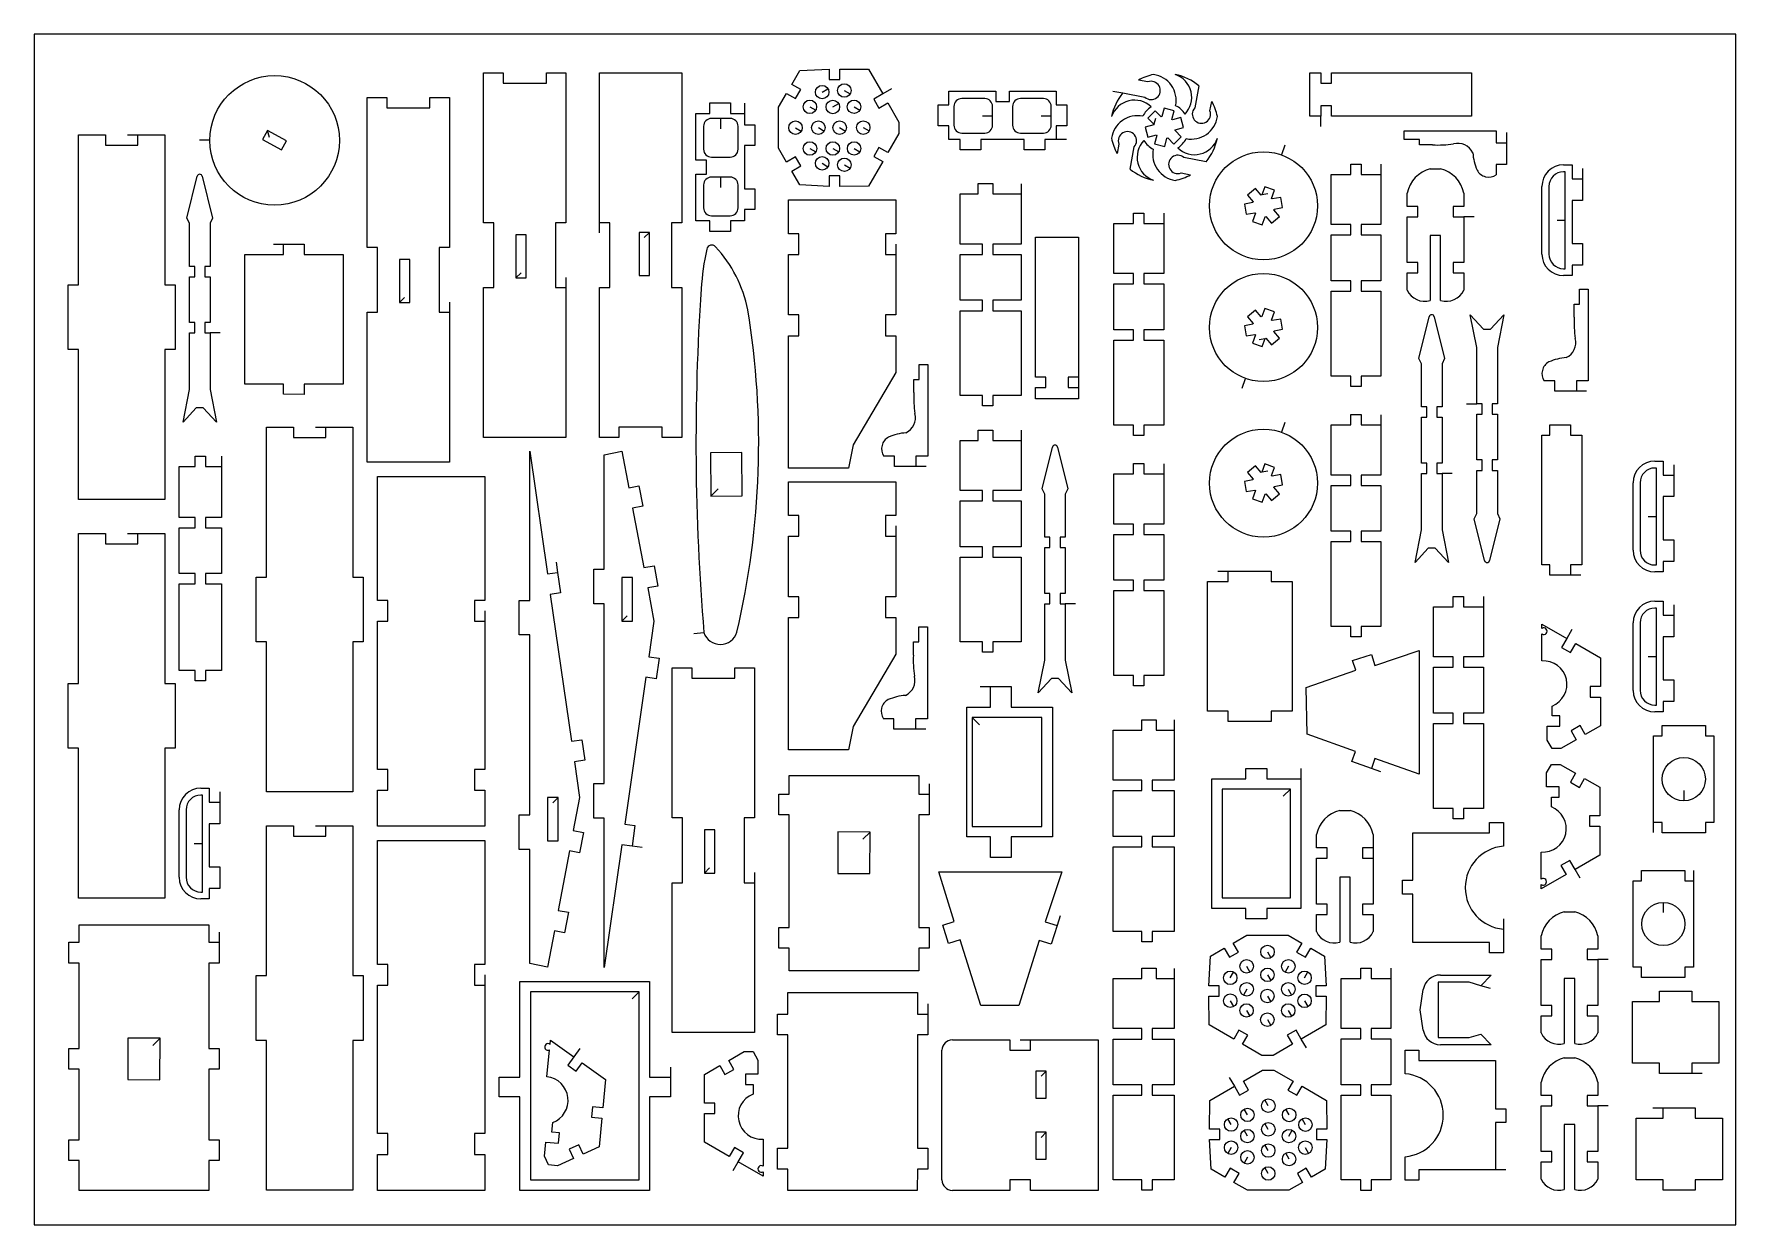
# Model space of a CAD drawing. Extents: x 0 to 500, y 0 to 350.
import ezdxf

# ---------------------------------------------------------------- set-up
doc = ezdxf.new("R2010")
doc.units = 0
doc.header["$MEASUREMENT"] = 0
doc.layers.add('01', color=5, linetype='Continuous')
doc.layers.add('DEFAULT', color=7, linetype='Continuous')

msp = doc.modelspace()

# ---------------------------------------------------------------- linework, layer by layer
at = {"layer": '01'}
msp.add_lwpolyline([(0, 0), (500, 0), (500, 350), (0, 350)], close=True, dxfattribs=at)
at = {"layer": 'DEFAULT'}
for p, q in [((132.0708, 294.5362), (132.0708, 338.5944)), ((132.0708, 338.5944), (137.8259, 338.5944)), ((137.8259, 338.5944), (137.8259, 335.5464)), ((137.8259, 335.5464), (150.5259, 335.5464)), ((150.5259, 335.5464), (150.5259, 338.5944)), ((150.5259, 338.5944), (156.2811, 338.5944)), ((156.2811, 338.5944), (156.2811, 294.5362)), ((166.081, 294.5362), (166.081, 338.5944)), ((166.081, 338.5944), (190.2913, 338.5944)), ((190.2913, 338.5944), (190.2913, 294.5362)), ((222.6147, 335.1962), (224.957, 339.2532)), ((225.2543, 333.6722), (222.6147, 335.1962)), ((224.957, 339.2532), (233.6426, 339.7021)), ((233.6426, 339.7021), (233.6426, 336.6541)), ((233.6426, 336.6541), (236.6906, 336.6541)), ((236.6906, 336.6541), (236.6906, 339.7021)), ((236.6906, 339.7021), (245.1574, 339.6321)), ((245.1574, 339.6321), (249.3301, 332.4046)), ((327.223, 335.9319), (324.4362, 336.459)), ((374.7828, 325.8683), (374.7828, 338.5684)), ((374.7828, 338.5684), (378.0772, 338.5684)), ((378.0772, 338.5684), (378.0772, 335.5204)), ((378.0772, 335.5204), (381.1328, 335.5204)), ((381.1328, 335.5204), (381.1469, 338.5684)), ((381.1469, 338.5684), (422.2808, 338.5684)), ((422.2808, 338.5684), (422.2808, 325.8683)), ((97.8567, 287.2845), (97.8567, 331.3426)), ((97.8567, 331.3426), (103.6118, 331.3426)), ((103.6118, 331.3426), (103.6118, 328.2946)), ((116.3118, 328.2946), (116.3118, 331.3426)), ((116.3118, 331.3426), (122.067, 331.3426)), ((122.067, 331.3426), (122.067, 287.2845)), ((218.7484, 328.4995), (221.0907, 332.5565)), ((221.0907, 332.5565), (223.7303, 331.0325)), ((223.7303, 331.0325), (225.2543, 333.6722)), ((231.5349, 332.93), (233.2497, 333.92)), ((238.041, 333.4099), (239.7558, 332.42)), ((249.3301, 332.4045), (246.6905, 330.8806)), ((246.6905, 330.8806), (248.2145, 328.241)), ((251.9282, 333.9045), (249.3301, 332.4045)), ((268.777, 329.1584), (268.777, 333.2478)), ((268.777, 333.2478), (282.5223, 333.2478)), ((279.3189, 331.0077), (272.5519, 331.0077)), ((282.5223, 333.2478), (282.5223, 330.1998)), ((282.5223, 330.1998), (286.5863, 330.1998)), ((286.5863, 330.1998), (286.5863, 333.2478)), ((286.5863, 333.2478), (300.3317, 333.2478)), ((296.5566, 331.0077), (289.7896, 331.0077)), ((300.3317, 333.2478), (300.3317, 329.1584)), ((316.9156, 333.2288), (319.8633, 332.6711)), ((319.8633, 332.6711), (326.373, 331.4395)), ((342.2138, 334.7902), (340.9823, 328.2805)), ((345.4746, 327.4306), (346.0018, 330.2173)), ((103.6118, 328.2946), (116.3118, 328.2946)), ((194.4692, 312.9175), (194.4692, 326.6628)), ((194.4692, 326.6628), (198.5586, 326.6628)), ((198.5586, 326.6628), (198.5586, 329.7834)), ((198.5586, 329.7834), (204.6546, 329.7834)), ((201.7619, 325.1738), (198.9953, 325.1738)), ((201.7619, 322.1738), (201.7619, 325.1738)), ((204.5285, 325.1738), (201.7619, 325.1738)), ((204.6546, 329.7834), (204.6546, 326.6628)), ((204.6546, 326.6628), (208.744, 326.6628)), ((208.744, 329.6628), (208.744, 326.6628)), ((208.744, 326.6628), (208.744, 323.3347)), ((218.7484, 316.4355), (218.7484, 328.4995)), ((227.9368, 328.6039), (229.6516, 327.6137)), ((234.6821, 328.5707), (236.3968, 329.5609)), ((240.9022, 328.6182), (242.617, 327.6281)), ((248.2145, 328.241), (250.8541, 329.765)), ((250.8541, 329.765), (254.104, 324.136)), ((265.6564, 323.0624), (265.6564, 329.1584)), ((265.6564, 329.1584), (268.777, 329.1584)), ((270.2659, 328.7217), (270.2659, 323.1884)), ((278.6049, 325.9551), (281.6049, 325.9551)), ((281.6049, 325.9551), (281.6049, 328.7217)), ((281.6049, 323.1884), (281.6049, 325.9551)), ((287.5035, 328.7217), (287.5035, 323.1884)), ((295.8427, 325.9551), (298.8427, 325.9551)), ((298.8427, 325.9551), (298.8427, 328.7217)), ((298.8427, 323.1884), (298.8427, 325.9551)), ((300.3317, 329.1584), (303.4522, 329.1584)), ((303.4522, 329.1584), (303.4522, 323.0624)), ((329.3361, 327.4728), (327.1808, 325.3176)), ((327.1808, 325.3176), (328.9936, 323.5048)), ((329.4491, 325.2046), (328.9936, 323.5048)), ((331.1489, 325.6601), (329.3361, 327.4728)), ((331.368, 325.7188), (331.1489, 325.6601)), ((332.0315, 328.195), (331.368, 325.7188)), ((334.9757, 327.4061), (332.0315, 328.195)), ((334.3122, 324.9298), (334.9757, 327.4061)), ((336.9489, 325.433), (334.4726, 324.7694)), ((337.7378, 322.4889), (336.9489, 325.433)), ((378.0772, 325.8683), (374.7828, 325.8683)), ((381.1328, 328.9164), (378.0772, 328.9164)), ((378.0772, 328.9164), (378.0772, 325.8683)), ((378.0772, 322.8683), (378.0772, 325.8683)), ((381.1469, 325.8683), (381.1328, 328.9164)), ((422.2808, 325.8683), (381.1469, 325.8683)), ((13.0531, 276.3119), (13.0531, 320.3623)), ((13.0531, 320.3623), (21.0287, 320.3623)), ((21.0287, 320.3623), (21.0287, 317.3143)), ((27.4775, 320.3623), (30.4775, 320.3623)), ((30.4775, 320.3623), (38.4531, 320.3623)), ((30.4775, 317.3143), (30.4775, 320.3623)), ((38.4531, 320.3623), (38.4531, 276.3119)), ((68.5438, 321.6878), (67.0869, 319.0105)), ((69.1539, 319.6207), (68.5438, 321.6878)), ((74.1214, 318.6526), (68.5438, 321.6878)), ((196.7093, 322.8878), (196.7093, 316.1208)), ((206.8145, 316.1208), (206.8145, 322.8878)), ((208.744, 323.3347), (211.792, 323.3347)), ((211.792, 323.3347), (211.792, 317.2506)), ((223.6969, 322.4756), (225.4117, 321.4857)), ((230.4286, 322.483), (232.1434, 321.493)), ((236.6623, 322.4899), (238.3771, 321.4999)), ((243.6104, 322.4975), (245.3251, 321.5075)), ((254.104, 320.799), (250.8541, 315.17)), ((254.104, 324.136), (254.104, 320.799)), ((268.777, 323.0624), (265.6564, 323.0624)), ((268.777, 318.973), (268.777, 323.0624)), ((272.5519, 320.9024), (279.3189, 320.9024)), ((289.7896, 320.9024), (296.5566, 320.9024)), ((303.4522, 323.0624), (300.3317, 323.0624)), ((300.3317, 323.0624), (300.3317, 318.973)), ((328.9349, 323.2856), (326.4586, 322.6221)), ((326.4586, 322.6221), (327.2475, 319.678)), ((327.2475, 319.678), (329.7238, 320.3415)), ((328.9936, 323.5048), (328.9349, 323.2856)), ((329.8842, 320.1811), (329.2207, 317.7048)), ((329.7238, 320.3415), (329.8842, 320.1811)), ((334.4726, 324.7694), (334.3122, 324.9298)), ((335.2028, 321.6062), (335.2615, 321.8253)), ((337.0155, 319.7934), (335.2028, 321.6062)), ((335.2615, 321.8253), (337.7378, 322.4889)), ((402.5628, 318.9714), (402.5628, 321.5351)), ((402.5628, 321.5351), (429.543, 321.5351)), ((429.543, 321.5351), (429.543, 318.0516)), ((432.591, 321.0516), (432.591, 318.0516)), ((21.0287, 317.3143), (30.4775, 317.3143)), ((48.6266, 318.9404), (51.6264, 318.912)), ((67.0869, 319.0105), (72.6645, 315.9753)), ((72.6645, 315.9753), (74.1214, 318.6526)), ((211.792, 317.2506), (208.744, 317.2506)), ((208.744, 317.2506), (208.744, 304.5204)), ((221.0907, 312.3785), (218.7484, 316.4355)), ((227.9503, 316.3568), (229.6651, 315.3668)), ((234.6821, 316.3643), (236.3968, 315.3741)), ((240.9157, 316.371), (242.6305, 315.381)), ((248.2145, 316.6939), (246.6905, 314.0544)), ((250.8541, 315.17), (248.2145, 316.6939)), ((272.1051, 318.973), (268.777, 318.973)), ((272.1051, 315.925), (272.1051, 318.973)), ((278.1892, 315.925), (272.1051, 315.925)), ((290.9195, 318.973), (278.1892, 318.973)), ((278.1892, 318.973), (278.1892, 315.925)), ((290.9195, 315.925), (290.9195, 318.973)), ((297.0036, 315.925), (290.9195, 315.925)), ((300.3317, 318.973), (297.0036, 318.973)), ((297.0036, 318.973), (297.0036, 315.925)), ((303.3317, 318.973), (300.3317, 318.973)), ((318.7217, 317.6802), (318.1945, 314.8935)), ((321.9824, 310.3206), (323.214, 316.8303)), ((329.2207, 317.7048), (332.1648, 316.9159)), ((332.1648, 316.9159), (332.8283, 319.3922)), ((332.8283, 319.3922), (333.0475, 319.4509)), ((333.0475, 319.4509), (334.8603, 317.6381)), ((334.8603, 317.6381), (337.0155, 319.7934)), ((367.4965, 317.3015), (366.4951, 314.4736)), ((407.0045, 318.9714), (402.5628, 318.9714)), ((407.0045, 317.4142), (407.0045, 318.9714)), ((410.8435, 317.4142), (407.0045, 317.4142)), ((429.543, 318.0516), (432.591, 318.0516)), ((432.591, 318.0516), (432.591, 311.7016)), ((197.5172, 312.9175), (194.4692, 312.9175)), ((197.5172, 308.8535), (197.5172, 312.9175)), ((198.9953, 313.8348), (204.5285, 313.8348)), ((223.7303, 313.9025), (221.0907, 312.3785)), ((222.6147, 309.7388), (225.2543, 311.2628)), ((225.2543, 311.2628), (223.7303, 313.9025)), ((231.5349, 312.005), (233.2497, 311.015)), ((238.0651, 311.5729), (239.7799, 310.5829)), ((249.3301, 312.5304), (245.1574, 305.3029)), ((246.6905, 314.0544), (249.3301, 312.5304)), ((344.3329, 312.4398), (337.8232, 313.6713)), ((386.8683, 308.7222), (386.8683, 311.7702)), ((386.8683, 311.7702), (389.9163, 311.7702)), ((389.9163, 311.7702), (389.9163, 308.7222)), ((395.7097, 311.7222), (395.7097, 308.7222)), ((410.1926, 310.3861), (413.2406, 310.3861)), ((432.591, 311.7016), (429.543, 311.7016)), ((429.543, 311.7016), (429.543, 308.5934)), ((449.3505, 311.5551), (451.8612, 311.5551)), ((451.8612, 311.5551), (451.8612, 307.4601)), ((454.9092, 310.4602), (454.9092, 307.4602)), ((44.9245, 295.9156), (47.9527, 308.2088)), ((49.4324, 308.2088), (52.4605, 295.9155)), ((194.4692, 295.1082), (194.4692, 308.8535)), ((194.4692, 308.8535), (197.5172, 308.8535)), ((196.7093, 305.6502), (196.7093, 298.8831)), ((201.7619, 307.9362), (198.9953, 307.9362)), ((201.7619, 304.9362), (201.7619, 307.9362)), ((204.5285, 307.9362), (201.7619, 307.9362)), ((206.8145, 298.8831), (206.8145, 305.6502)), ((224.957, 305.6818), (222.6147, 309.7388)), ((233.6426, 305.2328), (224.957, 305.6818)), ((236.6906, 308.2809), (233.6426, 308.2809)), ((233.6426, 308.2809), (233.6426, 305.2328)), ((236.6906, 305.2328), (236.6906, 308.2809)), ((245.1574, 305.3029), (236.6906, 305.2328)), ((277.3614, 302.9872), (277.3614, 306.0352)), ((277.3614, 306.0352), (281.6588, 306.0352)), ((281.6588, 306.0352), (281.6588, 302.9872)), ((290.0045, 305.9872), (290.0045, 302.9872)), ((336.9733, 309.179), (339.76, 308.6518)), ((361.572, 305.1366), (360.7162, 302.72)), ((364.4451, 304.1191), (361.572, 305.1366)), ((381.0747, 293.9902), (381.0747, 308.7222)), ((381.0747, 308.7222), (386.8683, 308.7222)), ((389.9163, 308.7222), (395.7098, 308.7222)), ((395.7097, 308.7222), (395.7097, 293.9902)), ((443.0005, 285.3503), (443.0005, 305.2051)), ((445.0325, 305.2052), (445.0325, 285.3503)), ((449.8292, 309.5232), (449.3505, 309.5232)), ((449.8292, 295.2776), (449.8292, 309.5232)), ((451.8612, 307.4601), (454.9092, 307.4601)), ((454.9092, 307.4602), (454.9092, 301.1102)), ((208.744, 304.5204), (211.792, 304.5204)), ((211.792, 304.5204), (211.792, 298.4362)), ((221.6694, 291.3243), (221.6694, 301.2282)), ((221.6694, 301.2282), (253.1654, 301.2282)), ((253.1654, 301.2282), (253.1654, 291.3243)), ((272.1111, 288.2552), (272.1111, 302.9872)), ((272.1111, 302.9872), (277.3614, 302.9872)), ((281.6588, 302.9872), (290.0043, 302.9872)), ((290.0045, 302.9872), (290.0045, 288.2552)), ((358.0997, 300.4852), (355.5789, 300.018)), ((355.5789, 300.018), (356.1344, 297.0211)), ((358.8282, 304.628), (356.5104, 302.6485)), ((356.5104, 302.6485), (358.1754, 300.6991)), ((358.1754, 300.6991), (358.0997, 300.4852)), ((360.4931, 302.6786), (358.8282, 304.628)), ((360.7162, 302.72), (360.4931, 302.6786)), ((362.4465, 303.0407), (360.7162, 302.72)), ((363.5894, 301.7025), (364.4451, 304.1191)), ((363.7367, 301.5301), (363.5894, 301.7025)), ((366.2574, 301.9973), (363.7367, 301.5301)), ((366.8129, 299.0002), (366.2574, 301.9973)), ((403.3908, 299.3583), (403.3908, 303.2759)), ((420.0425, 303.2759), (420.0425, 299.3583)), ((454.9092, 301.1102), (451.8612, 301.1102)), ((451.8612, 301.1102), (451.8612, 288.4102)), ((45.6788, 294.3993), (44.9245, 295.9156)), ((52.4605, 295.9155), (51.7063, 294.3993)), ((198.5586, 295.1082), (194.4692, 295.1082)), ((198.5586, 291.9876), (198.5586, 295.1082)), ((198.9953, 296.5971), (204.5285, 296.5971)), ((208.744, 295.1082), (204.6546, 295.1082)), ((204.6546, 295.1082), (204.6546, 291.9876)), ((211.792, 298.4362), (208.744, 298.4362)), ((208.744, 298.4362), (208.744, 295.1082)), ((323.0416, 294.3282), (323.0416, 297.3762)), ((323.0416, 297.3762), (326.0896, 297.3762)), ((326.0896, 297.3762), (326.0896, 294.3281)), ((331.8831, 297.3281), (331.8831, 294.3281)), ((356.1344, 297.0211), (358.6551, 297.4883)), ((358.8025, 297.3157), (357.9467, 294.8991)), ((358.6551, 297.4883), (358.8025, 297.3157)), ((360.8199, 293.8817), (361.6756, 296.2983)), ((361.6756, 296.2983), (361.8987, 296.3396)), ((361.8987, 296.3396), (363.5637, 294.3902)), ((363.5637, 294.3902), (365.8814, 296.3698)), ((364.2164, 298.3192), (364.2922, 298.5331)), ((365.8814, 296.3698), (364.2164, 298.3192)), ((364.2922, 298.5331), (366.8129, 299.0002)), ((406.4997, 299.3583), (403.3908, 299.3583)), ((403.3908, 282.8448), (403.3908, 296.3103)), ((403.3908, 296.3103), (406.4997, 296.3103)), ((406.4997, 296.3103), (406.4997, 299.3583)), ((420.0425, 299.3583), (416.9336, 299.3583)), ((416.9336, 299.3583), (416.9336, 296.3103)), ((416.9336, 296.3103), (420.0425, 296.3103)), ((423.0425, 296.3103), (420.0425, 296.3103)), ((420.0425, 296.3103), (420.0425, 282.8448)), ((447.4308, 295.2776), (449.8292, 295.2776)), ((449.8292, 281.0323), (449.8292, 295.2777)), ((45.6788, 281.6993), (45.6788, 294.3993)), ((51.7063, 294.3993), (51.7063, 281.6993)), ((135.1188, 294.5362), (132.0708, 294.5362)), ((135.1188, 275.4862), (135.1188, 294.5362)), ((144.6114, 291.0228), (141.5634, 291.0228)), ((141.5634, 291.0228), (141.5634, 278.3228)), ((144.6114, 278.3228), (144.6114, 291.0228)), ((156.2811, 294.5362), (153.2331, 294.5362)), ((153.2331, 294.5362), (153.2331, 275.4862)), ((166.081, 291.5362), (166.081, 294.5362)), ((169.129, 294.5362), (166.081, 294.5362)), ((169.129, 275.4862), (169.129, 294.5362)), ((180.7987, 291.6996), (177.7507, 291.6996)), ((177.7507, 291.6996), (177.7507, 278.9996)), ((179.2747, 290.1756), (180.7987, 291.6996)), ((180.7987, 278.9996), (180.7987, 291.6996)), ((190.2913, 294.5362), (187.2433, 294.5362)), ((187.2433, 294.5362), (187.2433, 275.4862)), ((204.6546, 291.9876), (198.5586, 291.9876)), ((224.7174, 291.3243), (221.6694, 291.3243)), ((224.7174, 285.2283), (224.7174, 291.3243)), ((253.1654, 291.3243), (250.1174, 291.3243)), ((250.1174, 291.3243), (250.1174, 285.2283)), ((294.1821, 249.1501), (294.1821, 290.284)), ((294.1821, 290.284), (306.8821, 290.284)), ((306.8821, 290.284), (306.8821, 249.1501)), ((317.248, 279.5962), (317.248, 294.3282)), ((317.248, 294.3282), (323.0416, 294.3282)), ((326.0896, 294.3281), (331.8831, 294.3281)), ((331.8831, 294.3281), (331.8831, 279.5961)), ((357.9467, 294.8991), (360.8199, 293.8817)), ((386.8682, 293.9902), (381.0747, 293.9902)), ((381.0747, 277.4768), (381.0747, 290.9422)), ((381.0747, 290.9422), (386.8682, 290.9422)), ((386.8682, 290.9422), (386.8682, 293.9902)), ((395.7097, 293.9902), (389.9161, 293.9902)), ((389.9161, 293.9902), (389.9161, 290.9422)), ((389.9161, 290.9422), (395.7097, 290.9422)), ((395.7097, 290.9422), (395.7097, 277.4768)), ((413.2406, 290.7621), (410.1926, 290.7621)), ((410.1926, 290.7621), (410.1926, 271.7121)), ((413.2406, 271.7121), (413.2406, 290.7621)), ((61.8828, 247.1397), (61.8828, 285.2397)), ((61.8828, 285.2397), (73.305, 285.2397)), ((70.305, 288.2877), (73.305, 288.2877)), ((73.305, 288.2877), (79.401, 288.2877)), ((73.305, 285.2397), (73.305, 288.2877)), ((79.401, 288.2877), (79.401, 285.2397)), ((79.401, 285.2397), (90.8232, 285.2397)), ((90.8232, 285.2397), (90.8232, 247.1397)), ((100.9047, 287.2845), (97.8567, 287.2845)), ((100.9047, 268.2345), (100.9047, 287.2845)), ((122.067, 287.2845), (119.019, 287.2845)), ((119.019, 287.2845), (119.019, 268.2345)), ((221.6694, 267.4412), (221.6694, 285.2283)), ((221.6694, 285.2283), (224.7174, 285.2283)), ((250.1174, 285.2283), (253.1654, 285.2283)), ((253.1654, 288.2283), (253.1654, 285.2283)), ((253.1654, 285.2283), (253.1654, 267.4413)), ((278.6108, 288.2552), (272.1111, 288.2552)), ((272.1111, 271.7418), (272.1111, 285.2072)), ((272.1111, 285.2072), (278.6108, 285.2072)), ((278.6108, 285.2072), (278.6108, 288.2552)), ((290.0045, 288.2552), (281.659, 288.2552)), ((281.659, 288.2552), (281.659, 285.2072)), ((281.659, 285.2072), (290.0045, 285.2072)), ((290.0045, 285.2072), (290.0045, 271.7418)), ((451.8612, 288.4102), (454.9092, 288.4102)), ((454.9092, 288.4102), (454.9092, 282.0602)), ((47.2028, 281.6993), (45.6788, 281.6993)), ((47.2028, 278.6513), (47.2028, 281.6993)), ((51.7063, 281.6993), (50.1823, 281.6993)), ((50.1823, 281.6993), (50.1823, 278.6513)), ((110.3973, 283.771), (107.3493, 283.771)), ((107.3493, 283.771), (107.3493, 271.071)), ((110.3973, 271.071), (110.3973, 283.771)), ((406.4997, 282.8448), (403.3908, 282.8448)), ((406.4997, 279.7968), (406.4997, 282.8448)), ((420.0425, 282.8448), (416.9336, 282.8448)), ((416.9336, 282.8448), (416.9336, 279.7968)), ((449.3505, 281.0323), (449.8292, 281.0323)), ((454.9092, 282.0602), (451.8612, 282.0602)), ((451.8612, 282.0602), (451.8612, 279.0002)), ((10.0051, 257.2619), (10.0051, 276.3119)), ((10.0051, 276.3119), (13.0531, 276.3119)), ((38.4531, 276.3119), (41.5011, 276.3119)), ((41.5011, 276.3119), (41.5011, 257.2619)), ((45.6788, 265.1859), (45.6788, 278.6513)), ((45.6788, 278.6513), (47.2028, 278.6513)), ((50.1823, 278.6513), (51.7063, 278.6513)), ((51.7063, 278.6513), (51.7063, 265.1859)), ((132.0708, 231.428), (132.0708, 275.4862)), ((132.0708, 275.4862), (135.1188, 275.4862)), ((143.0874, 279.8468), (141.5634, 278.3228)), ((141.5634, 278.3228), (144.6114, 278.3228)), ((153.2331, 275.4862), (156.2811, 275.4862)), ((156.2811, 278.4862), (156.2811, 275.4862)), ((156.2811, 275.4862), (156.2811, 231.428)), ((166.081, 231.428), (166.081, 275.4862)), ((166.081, 275.4862), (169.129, 275.4862)), ((177.7507, 278.9996), (180.7987, 278.9996)), ((187.2433, 275.4862), (190.2913, 275.4862)), ((190.2913, 275.4862), (190.2913, 231.428)), ((323.0416, 279.5962), (317.248, 279.5962)), ((317.248, 263.0827), (317.248, 276.5482)), ((317.248, 276.5482), (323.0416, 276.5482)), ((323.0416, 276.5482), (323.0416, 279.5962)), ((331.8831, 279.5961), (326.0896, 279.5961)), ((326.0896, 279.5961), (326.0896, 276.5481)), ((326.0896, 276.5481), (331.8831, 276.5481)), ((331.8831, 276.5481), (331.8831, 263.0827)), ((386.8682, 277.4768), (381.0747, 277.4768)), ((386.8682, 274.4288), (386.8682, 277.4768)), ((395.7097, 277.4768), (389.9161, 277.4768)), ((389.9161, 277.4768), (389.9161, 274.4288)), ((403.3908, 274.7704), (403.3908, 279.7968)), ((403.3908, 279.7968), (406.4997, 279.7968)), ((416.9336, 279.7968), (420.0425, 279.7968)), ((420.0425, 279.7968), (420.0425, 274.7704)), ((451.8612, 279.0002), (449.3505, 279.0002)), ((454.0263, 270.5868), (454.0263, 275.0284)), ((454.0263, 275.0284), (456.59, 275.0284)), ((456.59, 275.0284), (456.59, 248.0482)), ((108.8733, 272.595), (107.3493, 271.071)), ((107.3493, 271.071), (110.3973, 271.071)), ((122.067, 271.2345), (122.067, 268.2345)), ((278.6108, 271.7418), (272.1111, 271.7418)), ((278.6108, 268.6938), (278.6108, 271.7418)), ((290.0045, 271.7418), (281.659, 271.7418)), ((281.659, 271.7418), (281.659, 268.6938)), ((381.0747, 249.4898), (381.0747, 274.4288)), ((381.0747, 274.4288), (386.8682, 274.4288)), ((389.9161, 274.4288), (395.7097, 274.4288)), ((395.7097, 274.4288), (395.7097, 249.4898)), ((452.4691, 266.7478), (452.4691, 270.5868)), ((452.4691, 270.5868), (454.0263, 270.5868)), ((47.2028, 265.1859), (45.6788, 265.1859)), ((47.2028, 262.1379), (47.2028, 265.1859)), ((51.7063, 265.1859), (50.1823, 265.1859)), ((50.1823, 265.1859), (50.1823, 262.1379)), ((97.8567, 224.1763), (97.8567, 268.2345)), ((97.8567, 268.2345), (100.9047, 268.2345)), ((119.019, 268.2345), (122.067, 268.2345)), ((122.067, 268.2345), (122.067, 224.1763)), ((224.7174, 267.4412), (221.6694, 267.4412)), ((224.7174, 261.3452), (224.7174, 267.4412)), ((253.1654, 267.4413), (250.1174, 267.4413)), ((250.1174, 267.4413), (250.1174, 261.3453)), ((272.1111, 243.7548), (272.1111, 268.6938)), ((272.1111, 268.6938), (278.6108, 268.6938)), ((281.659, 268.6938), (290.0045, 268.6938)), ((290.0045, 268.6938), (290.0045, 243.7548)), ((358.8281, 268.8765), (356.5103, 266.897)), ((356.5103, 266.897), (358.1753, 264.9476)), ((360.493, 266.9271), (358.8281, 268.8765)), ((360.7161, 266.9684), (360.493, 266.9271)), ((361.5719, 269.385), (360.7161, 266.9684)), ((364.445, 268.3676), (361.5719, 269.385)), ((363.5893, 265.951), (364.445, 268.3676)), ((363.7366, 265.7785), (363.5893, 265.951)), ((366.2573, 266.2457), (363.7366, 265.7785)), ((366.8128, 263.2487), (366.2573, 266.2457)), ((406.8709, 254.6246), (409.899, 266.9179)), ((411.3788, 266.9179), (414.4069, 254.6246)), ((423.8743, 257.9162), (421.9619, 267.4976)), ((421.9619, 267.4976), (425.8485, 263.281)), ((427.9276, 263.281), (431.8142, 267.4976)), ((431.8142, 267.4976), (429.9018, 257.9162)), ((45.6788, 245.5492), (45.6788, 262.1379)), ((45.6788, 262.1379), (47.2028, 262.1379)), ((50.1823, 262.1379), (51.7063, 262.1379)), ((54.7064, 262.1379), (51.7064, 262.1379)), ((51.7064, 262.1379), (51.7064, 245.5492)), ((221.6694, 222.4299), (221.6694, 261.3452)), ((221.6694, 261.3452), (224.7174, 261.3452)), ((250.1174, 261.3453), (253.1654, 261.3453)), ((253.1654, 261.3453), (253.1654, 250.5316)), ((323.0414, 263.0827), (317.248, 263.0827)), ((317.248, 235.0957), (317.248, 260.0347)), ((317.248, 260.0347), (323.0414, 260.0347)), ((323.0414, 260.0347), (323.0414, 263.0827)), ((331.8831, 263.0827), (326.0894, 263.0827)), ((326.0894, 263.0827), (326.0894, 260.0347)), ((326.0894, 260.0347), (331.8831, 260.0347)), ((331.8831, 260.0347), (331.8831, 235.0957)), ((358.0996, 264.7337), (355.5788, 264.2665)), ((355.5788, 264.2665), (356.1343, 261.2696)), ((356.1343, 261.2696), (358.655, 261.7367)), ((358.8024, 261.5642), (357.9466, 259.1476)), ((358.1753, 264.9476), (358.0996, 264.7337)), ((358.655, 261.7367), (358.8024, 261.5642)), ((359.9452, 260.2261), (361.6755, 260.5468)), ((360.8198, 258.1302), (361.6755, 260.5468)), ((361.6755, 260.5468), (361.8986, 260.5881)), ((361.8986, 260.5881), (363.5636, 258.6387)), ((363.5636, 258.6387), (365.8813, 260.6182)), ((364.2163, 262.5676), (364.2921, 262.7815)), ((365.8813, 260.6182), (364.2163, 262.5676)), ((364.2921, 262.7815), (366.8128, 263.2487)), ((425.8485, 263.281), (427.9276, 263.281)), ((13.0531, 257.2619), (10.0051, 257.2619)), ((13.0531, 213.2164), (13.0531, 257.2619)), ((41.5011, 257.2619), (38.4531, 257.2619)), ((38.4531, 257.2619), (38.4531, 213.2164)), ((357.9466, 259.1476), (360.8198, 258.1302)), ((423.8743, 241.3276), (423.8743, 257.9162)), ((429.9018, 257.9162), (429.9018, 241.3276)), ((253.1654, 250.5316), (240.6538, 229.2745)), ((260.026, 248.4857), (260.026, 252.9274)), ((260.026, 252.9274), (262.5897, 252.9274)), ((262.5897, 252.9274), (262.5897, 225.9472)), ((407.6251, 253.1084), (406.8709, 254.6246)), ((407.6251, 240.4084), (407.6251, 253.1084)), ((414.4069, 254.6246), (413.6526, 253.1084)), ((413.6526, 253.1084), (413.6526, 240.4084)), ((43.7664, 235.9678), (45.6788, 245.5492)), ((51.7064, 245.5492), (53.6187, 235.9678)), ((73.305, 247.1397), (61.8828, 247.1397)), ((73.3054, 244.1556), (73.305, 247.1397)), ((90.8232, 247.1397), (79.401, 247.1397)), ((79.401, 247.1397), (79.401, 244.0917)), ((258.4688, 244.6467), (258.4688, 248.4857)), ((258.4688, 248.4857), (260.026, 248.4857)), ((297.2301, 249.136), (294.1821, 249.1501)), ((294.1821, 242.786), (294.1821, 246.0803)), ((294.1821, 246.0803), (297.2301, 246.0803)), ((297.2301, 246.0803), (297.2301, 249.136)), ((306.8821, 249.1501), (303.8342, 249.136)), ((303.8342, 249.136), (303.8342, 246.0803)), ((303.8342, 246.0803), (306.8821, 246.0803)), ((306.8821, 249.0803), (306.8821, 246.0803)), ((306.8821, 246.0803), (306.8821, 242.786)), ((354.8952, 245.9653), (355.8966, 248.7932)), ((386.8682, 249.4898), (381.0747, 249.4898)), ((386.8682, 246.4418), (386.8682, 249.4898)), ((389.9162, 246.4418), (386.8682, 246.4418)), ((395.7097, 249.4898), (389.9162, 249.4898)), ((389.9162, 249.4898), (389.9162, 246.4418)), ((446.7565, 248.0483), (443.6483, 248.0483)), ((446.7565, 245.0003), (446.7565, 248.0483)), ((453.1065, 245.0003), (446.7565, 245.0003)), ((456.59, 248.0482), (453.1065, 248.0482)), ((453.1065, 248.0482), (453.1065, 245.0002)), ((456.1065, 245.0003), (453.1065, 245.0003)), ((47.6531, 240.1844), (43.7664, 235.9678)), ((49.7321, 240.1844), (47.6531, 240.1844)), ((53.6187, 235.9678), (49.7321, 240.1844)), ((79.401, 244.0917), (73.3054, 244.1556)), ((278.6108, 243.7548), (272.1111, 243.7548)), ((278.6108, 240.7068), (278.6108, 243.7548)), ((281.6588, 240.7068), (278.6108, 240.7068)), ((290.0045, 243.7548), (281.6588, 243.7548)), ((281.6588, 243.7548), (281.6588, 240.7068)), ((306.8821, 242.786), (294.1821, 242.786)), ((409.1491, 240.4084), (407.6251, 240.4084)), ((409.1491, 237.3604), (409.1491, 240.4084)), ((413.6526, 240.4084), (412.1286, 240.4084)), ((412.1286, 240.4084), (412.1286, 237.3604)), ((420.8743, 241.3276), (423.8743, 241.3276)), ((425.3983, 241.3276), (423.8743, 241.3276)), ((425.3983, 238.2796), (425.3983, 241.3276)), ((429.9018, 241.3276), (428.3778, 241.3276)), ((428.3778, 241.3276), (428.3778, 238.2796)), ((323.0414, 235.0957), (317.248, 235.0957)), ((323.0414, 232.0477), (323.0414, 235.0957)), ((331.8831, 235.0957), (326.0894, 235.0957)), ((326.0894, 235.0957), (326.0894, 232.0477)), ((367.4963, 235.8093), (366.4949, 232.9814)), ((381.0746, 220.3813), (381.0746, 235.1133)), ((381.0746, 235.1133), (386.8682, 235.1133)), ((386.8682, 235.1133), (386.8682, 238.1613)), ((386.8682, 238.1613), (389.9162, 238.1613)), ((389.9162, 238.1613), (389.9162, 235.1133)), ((389.9162, 235.1133), (395.7097, 235.1133)), ((395.7096, 238.1133), (395.7096, 235.1133)), ((395.7096, 235.1133), (395.7096, 220.3813)), ((407.6251, 223.895), (407.6251, 237.3604)), ((407.6251, 237.3604), (409.1491, 237.3604)), ((412.1286, 237.3604), (413.6526, 237.3604)), ((413.6526, 237.3604), (413.6526, 223.895)), ((423.8743, 224.8141), (423.8743, 238.2796)), ((423.8743, 238.2796), (425.3983, 238.2796)), ((428.3778, 238.2796), (429.9018, 238.2796)), ((429.9018, 238.2796), (429.9018, 224.8141)), ((445.2965, 232.1482), (445.2965, 235.1962)), ((445.2965, 235.1962), (451.4226, 235.1962)), ((451.4226, 235.1962), (451.4226, 232.1482)), ((68.2789, 190.4259), (68.2789, 234.4763)), ((68.2789, 234.4763), (76.2545, 234.4763)), ((76.2545, 234.4763), (76.2545, 231.4283)), ((76.2545, 231.4283), (85.7033, 231.4283)), ((82.7033, 234.4763), (85.7033, 234.4763)), ((85.7033, 234.4763), (93.6789, 234.4763)), ((85.7033, 231.4283), (85.7033, 234.4763)), ((93.6789, 234.4763), (93.6789, 190.4259)), ((156.2811, 231.428), (132.0708, 231.428)), ((171.8361, 231.428), (166.081, 231.428)), ((184.5361, 234.476), (171.8361, 234.476)), ((171.8361, 234.476), (171.8361, 231.428)), ((184.5361, 231.428), (184.5361, 234.476)), ((190.2913, 231.428), (184.5361, 231.428)), ((272.1111, 215.845), (272.1111, 230.577)), ((272.1111, 230.577), (277.3614, 230.577)), ((277.3614, 230.577), (277.3614, 233.625)), ((277.3614, 233.625), (281.6588, 233.625)), ((281.6588, 233.625), (281.6588, 230.577)), ((281.6588, 230.577), (290.0043, 230.577)), ((290.0045, 233.577), (290.0045, 230.577)), ((290.0045, 230.577), (290.0045, 215.845)), ((326.0894, 232.0477), (323.0414, 232.0477)), ((443.0005, 194.0482), (443.0005, 232.1482)), ((443.0005, 232.1482), (445.2965, 232.1482)), ((451.4226, 232.1482), (454.7063, 232.1482)), ((454.7063, 232.1482), (454.7063, 194.0482)), ((47.3155, 222.8956), (47.3155, 225.9436)), ((47.3155, 225.9436), (50.3635, 225.9436)), ((50.3635, 225.9436), (50.3635, 222.8956)), ((55.0481, 225.8956), (55.0481, 222.8956)), ((145.6127, 183.545), (145.6127, 227.423)), ((145.6127, 227.423), (150.8052, 191.3624)), ((167.4634, 226.2945), (172.6818, 227.3758)), ((167.4634, 192.7468), (167.4634, 226.2945)), ((172.6818, 227.3758), (174.7079, 216.659)), ((207.9092, 226.984), (198.7655, 226.9084)), ((198.7655, 226.9084), (198.8705, 214.2089)), ((208.0142, 214.2845), (207.9092, 226.984)), ((240.6538, 229.2745), (239.2969, 222.4299)), ((252.7562, 225.9471), (249.648, 225.9471)), ((252.7562, 222.8991), (252.7562, 225.9471)), ((262.5897, 225.9472), (259.1062, 225.9472)), ((259.1062, 225.9472), (259.1062, 222.8992)), ((296.1667, 216.3218), (299.1949, 228.615)), ((300.6747, 228.615), (303.7028, 216.3218)), ((42.6308, 207.9606), (42.6308, 222.8956)), ((42.6308, 222.8956), (47.3155, 222.8956)), ((50.3635, 222.8956), (55.0481, 222.8956)), ((55.0481, 222.8956), (55.0481, 207.9606)), ((122.067, 224.1763), (97.8567, 224.1763)), ((239.2969, 222.4299), (221.6694, 222.4299)), ((259.1062, 222.8991), (252.7562, 222.8991)), ((262.1062, 222.8991), (259.1062, 222.8991)), ((317.248, 205.9872), (317.248, 220.7192)), ((317.248, 220.7192), (323.0416, 220.7192)), ((323.0416, 220.7192), (323.0416, 223.7672)), ((323.0416, 223.7672), (326.0896, 223.7672)), ((326.0896, 223.7672), (326.0896, 220.7192)), ((326.0896, 220.7192), (331.8831, 220.7192)), ((331.8831, 223.7192), (331.8831, 220.7192)), ((331.8831, 220.7192), (331.8831, 205.9872)), ((358.828, 223.1358), (356.5102, 221.1563)), ((356.5102, 221.1563), (358.1752, 219.2069)), ((360.4929, 221.1864), (358.828, 223.1358)), ((360.716, 221.2278), (360.4929, 221.1864)), ((361.5718, 223.6444), (360.716, 221.2278)), ((362.4463, 221.5485), (360.716, 221.2278)), ((364.4449, 222.6269), (361.5718, 223.6444)), ((363.5892, 220.2103), (364.4449, 222.6269)), ((363.7365, 220.0378), (363.5892, 220.2103)), ((366.2572, 220.505), (363.7365, 220.0378)), ((366.8127, 217.508), (366.2572, 220.505)), ((386.8681, 220.3813), (381.0746, 220.3813)), ((386.8681, 217.3333), (386.8681, 220.3813)), ((395.7096, 220.3813), (389.916, 220.3813)), ((389.916, 220.3813), (389.916, 217.3333)), ((409.1491, 223.895), (407.6251, 223.895)), ((407.6251, 204.2583), (407.6251, 220.847)), ((407.6251, 220.847), (409.1491, 220.847)), ((409.1491, 220.847), (409.1491, 223.895)), ((413.6526, 223.895), (412.1286, 223.895)), ((412.1286, 223.895), (412.1286, 220.847)), ((412.1286, 220.847), (413.6526, 220.847)), ((416.6526, 220.847), (413.6526, 220.847)), ((413.6526, 220.847), (413.6526, 204.2583)), ((425.3983, 224.8141), (423.8743, 224.8141)), ((423.8743, 209.0661), (423.8743, 221.7661)), ((423.8743, 221.7661), (425.3983, 221.7661)), ((425.3983, 221.7661), (425.3983, 224.8141)), ((429.9018, 224.8141), (428.3778, 224.8141)), ((428.3778, 224.8141), (428.3778, 221.7661)), ((428.3778, 221.7661), (429.9018, 221.7661)), ((429.9018, 221.7661), (429.9018, 209.0661)), ((476.1416, 224.4843), (478.6524, 224.4843)), ((476.6204, 222.4523), (476.1416, 222.4523)), ((476.6204, 208.2068), (476.6204, 222.4523)), ((478.6524, 224.4843), (478.6524, 220.3894)), ((478.6524, 220.3894), (481.7004, 220.3894)), ((481.7004, 223.3894), (481.7004, 220.3894)), ((481.7004, 220.3894), (481.7004, 214.0394)), ((100.9047, 183.566), (100.9047, 219.9985)), ((100.9047, 219.9985), (132.4007, 219.9985)), ((132.4007, 219.9985), (132.4007, 183.5659)), ((174.7079, 216.659), (177.7028, 217.2252)), ((177.7028, 217.2252), (178.8353, 211.2353)), ((200.9742, 216.3476), (198.8705, 214.2089)), ((221.6694, 208.5246), (221.6694, 218.4285)), ((221.6694, 218.4285), (253.1654, 218.4285)), ((253.1654, 218.4285), (253.1654, 208.5246)), ((278.6108, 215.845), (272.1111, 215.845)), ((278.6108, 212.797), (278.6108, 215.845)), ((290.0045, 215.845), (281.659, 215.845)), ((281.659, 215.845), (281.659, 212.797)), ((296.921, 214.8056), (296.1667, 216.3218)), ((303.7028, 216.3218), (302.9485, 214.8056)), ((358.0995, 218.993), (355.5787, 218.5258)), ((355.5787, 218.5258), (356.1342, 215.5289)), ((356.1342, 215.5289), (358.6549, 215.9961)), ((358.8023, 215.8235), (357.9465, 213.4069)), ((358.1752, 219.2069), (358.0995, 218.993)), ((358.6549, 215.9961), (358.8023, 215.8235)), ((364.2162, 216.827), (364.292, 217.0408)), ((365.8812, 214.8776), (364.2162, 216.827)), ((364.292, 217.0408), (366.8127, 217.508)), ((381.0746, 203.8679), (381.0746, 217.3333)), ((381.0746, 217.3333), (386.8681, 217.3333)), ((389.916, 217.3333), (395.7096, 217.3333)), ((395.7096, 217.3333), (395.7096, 203.8679)), ((469.7916, 198.2794), (469.7916, 218.1343)), ((471.8236, 218.1343), (471.8236, 198.2794)), ((38.4531, 213.2164), (13.0531, 213.2164)), ((178.8353, 211.2353), (175.8404, 210.6691)), ((175.8404, 210.6691), (179.1447, 193.1916)), ((198.8705, 214.2089), (208.0142, 214.2845)), ((272.1111, 199.3315), (272.1111, 212.797)), ((272.1111, 212.797), (278.6108, 212.797)), ((281.659, 212.797), (290.0045, 212.797)), ((290.0045, 212.797), (290.0045, 199.3315)), ((296.921, 202.1056), (296.921, 214.8056)), ((302.9485, 214.8056), (302.9485, 202.1056)), ((357.9465, 213.4069), (360.8197, 212.3895)), ((360.8197, 212.3895), (361.6754, 214.8061)), ((361.6754, 214.8061), (361.8985, 214.8475)), ((361.8985, 214.8475), (363.5635, 212.898)), ((363.5635, 212.898), (365.8812, 214.8776)), ((481.7004, 214.0394), (478.6524, 214.0394)), ((478.6524, 214.0394), (478.6524, 201.3394)), ((47.3155, 207.9606), (42.6308, 207.9606)), ((47.3155, 204.9126), (47.3155, 207.9606)), ((55.0481, 207.9606), (50.3635, 207.9606)), ((50.3635, 207.9606), (50.3635, 204.9126)), ((224.7174, 208.5246), (221.6694, 208.5246)), ((224.7174, 202.4286), (224.7174, 208.5246)), ((253.1654, 208.5246), (250.1174, 208.5246)), ((250.1174, 208.5246), (250.1174, 202.4286)), ((253.1654, 205.4286), (253.1654, 202.4286)), ((323.0416, 205.9872), (317.248, 205.9872)), ((323.0416, 202.9392), (323.0416, 205.9872)), ((331.8831, 205.9872), (326.0896, 205.9872)), ((326.0896, 205.9872), (326.0896, 202.9392)), ((423.12, 207.5499), (423.8743, 209.0661)), ((426.1481, 195.2566), (423.12, 207.5499)), ((430.656, 207.5499), (427.6279, 195.2566)), ((429.9018, 209.0661), (430.656, 207.5499)), ((474.222, 208.2068), (476.6204, 208.2068)), ((476.6204, 193.9614), (476.6204, 208.2069)), ((13.0531, 159.1645), (13.0531, 203.2148)), ((13.0531, 203.2148), (21.0287, 203.2148)), ((21.0287, 203.2148), (21.0287, 200.1668)), ((21.0287, 200.1668), (30.4775, 200.1668)), ((27.4775, 203.2148), (30.4775, 203.2148)), ((30.4775, 203.2148), (38.4531, 203.2148)), ((30.4775, 200.1668), (30.4775, 203.2148)), ((38.4531, 203.2148), (38.4531, 159.1645)), ((42.6308, 191.4471), (42.6308, 204.9126)), ((42.6308, 204.9126), (47.3155, 204.9126)), ((50.3635, 204.9126), (55.0481, 204.9126)), ((55.0481, 204.9126), (55.0481, 191.4471)), ((221.6694, 184.6415), (221.6694, 202.4286)), ((221.6694, 202.4286), (224.7174, 202.4286)), ((250.1174, 202.4286), (253.1654, 202.4286)), ((253.1654, 202.4286), (253.1654, 184.6415)), ((298.4449, 202.1056), (296.921, 202.1056)), ((298.4449, 199.0576), (298.4449, 202.1056)), ((302.9485, 202.1056), (301.4246, 202.1056)), ((301.4246, 202.1056), (301.4246, 199.0576)), ((317.248, 189.4738), (317.248, 202.9392)), ((317.248, 202.9392), (323.0416, 202.9392)), ((326.0896, 202.9392), (331.8831, 202.9392)), ((331.8831, 202.9392), (331.8831, 189.4738)), ((386.8681, 203.8679), (381.0746, 203.8679)), ((381.0746, 175.8809), (381.0746, 200.8199)), ((381.0746, 200.8199), (386.8681, 200.8199)), ((386.8681, 200.8199), (386.8681, 203.8679)), ((395.7096, 203.8679), (389.916, 203.8679)), ((389.916, 203.8679), (389.916, 200.8199)), ((389.916, 200.8199), (395.7096, 200.8199)), ((395.7096, 200.8199), (395.7096, 175.8809)), ((405.7127, 194.6769), (407.6251, 204.2583)), ((413.6526, 204.2583), (415.565, 194.6769)), ((478.6524, 201.3394), (481.7004, 201.3394)), ((481.7004, 201.3394), (481.7004, 194.9893)), ((278.6108, 199.3315), (272.1111, 199.3315)), ((272.1111, 171.3445), (272.1111, 196.2835)), ((272.1111, 196.2835), (278.6108, 196.2835)), ((278.6108, 196.2835), (278.6108, 199.3315)), ((290.0045, 199.3315), (281.659, 199.3315)), ((281.659, 199.3315), (281.659, 196.2835)), ((281.659, 196.2835), (290.0045, 196.2835)), ((290.0045, 196.2835), (290.0045, 171.3445)), ((296.921, 185.5921), (296.921, 199.0576)), ((296.921, 199.0576), (298.4449, 199.0576)), ((301.4246, 199.0576), (302.9485, 199.0576)), ((302.9485, 199.0576), (302.9485, 185.5921)), ((409.5993, 198.8935), (405.7127, 194.6769)), ((411.6784, 198.8935), (409.5993, 198.8935)), ((415.565, 194.6769), (411.6784, 198.8935)), ((47.3155, 191.4471), (42.6308, 191.4471)), ((47.3155, 188.3991), (47.3155, 191.4471)), ((55.0481, 191.4471), (50.3635, 191.4471)), ((50.3635, 191.4471), (50.3635, 188.3991)), ((65.2309, 171.3759), (65.2309, 190.4259)), ((65.2309, 190.4259), (68.2789, 190.4259)), ((93.6789, 190.4259), (96.7269, 190.4259)), ((96.7269, 190.4259), (96.7269, 171.3759)), ((150.8052, 191.3624), (153.8221, 191.7968)), ((153.3945, 194.7662), (153.8221, 191.7968)), ((153.8221, 191.7968), (154.6909, 185.763)), ((164.4154, 182.5868), (164.4154, 192.7468)), ((164.4154, 192.7468), (167.4634, 192.7468)), ((175.8404, 190.2669), (172.6818, 190.2669)), ((172.6818, 190.2669), (172.6818, 177.4703)), ((175.8404, 177.4703), (175.8404, 190.2669)), ((179.1447, 193.1916), (182.1397, 193.7579)), ((182.1397, 193.7579), (183.2721, 187.768)), ((347.7918, 192.1383), (350.7918, 192.1383)), ((350.7918, 192.1383), (363.4918, 192.1383)), ((350.7918, 189.0903), (350.7918, 192.1383)), ((363.4918, 192.1383), (363.4918, 189.0903)), ((445.2965, 194.0482), (443.0005, 194.0482)), ((445.2965, 191.0002), (445.2965, 194.0482)), ((451.4226, 191.0002), (445.2965, 191.0002)), ((454.7063, 194.0482), (451.4226, 194.0482)), ((451.4226, 194.0482), (451.4226, 191.0002)), ((454.4226, 191.0002), (451.4226, 191.0002)), ((476.1416, 193.9614), (476.6204, 193.9614)), ((478.6524, 191.9294), (476.1416, 191.9294)), ((481.7004, 194.9893), (478.6524, 194.9893)), ((478.6524, 194.9893), (478.6524, 191.9294)), ((42.6308, 162.9991), (42.6308, 188.3991)), ((42.6308, 188.3991), (47.3155, 188.3991)), ((50.3635, 188.3991), (55.0481, 188.3991)), ((55.0481, 188.3991), (55.0481, 162.9991)), ((154.6909, 185.763), (151.674, 185.3286)), ((151.674, 185.3286), (157.8892, 142.1652)), ((183.2721, 187.768), (180.2772, 187.2018)), ((180.2772, 187.2018), (182.1171, 177.4703)), ((298.4449, 185.5921), (296.921, 185.5921)), ((298.4449, 182.5441), (298.4449, 185.5921)), ((302.9485, 185.5921), (301.4246, 185.5921)), ((301.4246, 185.5921), (301.4246, 182.5441)), ((323.0414, 189.4738), (317.248, 189.4738)), ((317.248, 161.4868), (317.248, 186.4258)), ((317.248, 186.4258), (323.0414, 186.4258)), ((323.0414, 186.4258), (323.0414, 189.4738)), ((331.8831, 189.4738), (326.0894, 189.4738)), ((326.0894, 189.4738), (326.0894, 186.4258)), ((326.0894, 186.4258), (331.8831, 186.4258)), ((331.8831, 186.4258), (331.8831, 161.4868)), ((344.7098, 150.9903), (344.7098, 189.0903)), ((344.7098, 189.0903), (350.7918, 189.0903)), ((363.4918, 189.0903), (369.5908, 189.0903)), ((369.5908, 189.0903), (369.5908, 150.9903)), ((103.9527, 183.566), (100.9047, 183.566)), ((103.9527, 177.47), (103.9527, 183.566)), ((132.4007, 183.5659), (129.3527, 183.5659)), ((129.3527, 183.5659), (129.3527, 177.4699)), ((132.4007, 180.4699), (132.4007, 177.4699)), ((142.5647, 173.385), (142.5647, 183.545)), ((142.5647, 183.545), (145.6127, 183.545)), ((167.4634, 182.5868), (164.4154, 182.5868)), ((167.4634, 129.7419), (167.4634, 182.5868)), ((224.7174, 184.6415), (221.6694, 184.6415)), ((224.7174, 178.5455), (224.7174, 184.6415)), ((253.1654, 184.6415), (250.1174, 184.6415)), ((250.1174, 184.6415), (250.1174, 178.5455)), ((296.921, 165.9555), (296.921, 182.5441)), ((296.921, 182.5441), (298.4449, 182.5441)), ((301.4246, 182.5441), (302.9485, 182.5441)), ((302.9484, 182.5441), (302.9484, 165.9555)), ((305.9485, 182.5442), (302.9485, 182.5442)), ((411.154, 166.9403), (411.154, 181.6723)), ((411.154, 181.6723), (416.9476, 181.6723)), ((416.9476, 181.6723), (416.9476, 184.7203)), ((416.9476, 184.7203), (419.9956, 184.7203)), ((419.9956, 184.7203), (419.9956, 181.6723)), ((419.9956, 181.6723), (425.7891, 181.6723)), ((425.789, 184.6723), (425.789, 181.6723)), ((425.789, 181.6723), (425.789, 166.9403)), ((476.1416, 183.3228), (478.6524, 183.3228)), ((476.6204, 181.2908), (476.1416, 181.2908)), ((476.6204, 167.0454), (476.6204, 181.2908)), ((478.6524, 183.3228), (478.6524, 179.2279)), ((481.7004, 182.2279), (481.7004, 179.2279)), ((100.9047, 133.8614), (100.9047, 177.47)), ((100.9047, 177.47), (103.9527, 177.47)), ((129.3527, 177.4699), (132.4007, 177.4699)), ((132.4007, 177.4699), (132.4007, 133.8614)), ((174.2611, 179.0496), (172.6818, 177.4703)), ((172.6818, 177.4703), (175.8404, 177.4703)), ((182.1171, 177.4703), (180.6088, 166.9955)), ((221.6694, 139.6301), (221.6694, 178.5455)), ((221.6694, 178.5455), (224.7174, 178.5455)), ((250.1174, 178.5455), (253.1654, 178.5455)), ((253.1654, 178.5455), (253.1654, 167.7319)), ((259.9019, 171.3295), (259.9019, 175.7711)), ((259.9019, 175.7711), (262.4655, 175.7711)), ((262.4655, 175.7711), (262.4655, 148.7909)), ((386.8681, 175.8809), (381.0746, 175.8809)), ((386.8681, 172.8329), (386.8681, 175.8809)), ((395.7096, 175.8809), (389.9161, 175.8809)), ((389.9161, 175.8809), (389.9161, 172.8329)), ((443.0005, 175.3068), (443.0005, 176.5784)), ((443.0005, 176.5784), (450.2979, 172.3652)), ((469.7916, 157.1179), (469.7916, 176.9728)), ((471.8236, 176.9728), (471.8236, 157.1179)), ((478.6524, 179.2279), (481.7004, 179.2279)), ((481.7004, 179.2279), (481.7004, 172.8779)), ((68.2789, 171.3759), (65.2309, 171.3759)), ((68.2789, 127.3303), (68.2789, 171.3759)), ((96.7269, 171.3759), (93.6789, 171.3759)), ((93.6789, 171.3759), (93.6789, 127.3303)), ((145.6127, 173.385), (142.5647, 173.385)), ((145.6127, 120.5402), (145.6127, 173.385)), ((193.8034, 173.841), (196.7929, 174.0908)), ((258.3447, 167.4904), (258.3447, 171.3295)), ((258.3447, 171.3295), (259.9019, 171.3295)), ((278.6108, 171.3445), (272.1111, 171.3445)), ((278.6108, 168.2965), (278.6108, 171.3445)), ((290.0045, 171.3445), (281.6588, 171.3445)), ((281.6588, 171.3445), (281.6588, 168.2965)), ((389.9161, 172.8329), (386.8681, 172.8329)), ((443.0005, 165.7481), (443.0005, 173.6962)), ((450.2979, 172.3652), (448.7739, 169.7255)), ((451.7979, 174.9632), (450.2979, 172.3652)), ((451.4136, 168.2015), (452.9376, 170.8412)), ((452.9376, 170.8412), (460.235, 166.628)), ((481.7004, 172.8779), (478.6524, 172.8779)), ((478.6524, 172.8779), (478.6524, 160.1779)), ((180.6088, 166.9955), (183.6256, 166.5611)), ((183.6256, 166.5611), (182.7568, 160.5273)), ((253.1654, 167.7319), (240.6538, 146.4748)), ((281.6588, 168.2965), (278.6108, 168.2965)), ((295.0085, 156.374), (296.921, 165.9555)), ((302.9484, 165.9555), (304.8608, 156.374)), ((387.3693, 165.8892), (392.8839, 167.691)), ((388.3283, 163.0684), (387.3693, 165.8892)), ((392.8839, 167.691), (393.9029, 164.4471)), ((393.9029, 164.4471), (406.9773, 168.8299)), ((406.9773, 168.8299), (406.9174, 132.4628)), ((416.9475, 166.9403), (411.154, 166.9403)), ((416.9475, 163.8923), (416.9475, 166.9403)), ((425.789, 166.9403), (419.9954, 166.9403)), ((419.9954, 166.9403), (419.9954, 163.8923)), ((448.7739, 169.7255), (451.4136, 168.2015)), ((460.235, 166.628), (460.235, 158.2016)), ((474.222, 167.0454), (476.6204, 167.0454)), ((476.6204, 152.7999), (476.6204, 167.0454)), ((47.3155, 162.9991), (42.6308, 162.9991)), ((47.3155, 159.9511), (47.3155, 162.9991)), ((55.0481, 162.9991), (50.3635, 162.9991)), ((50.3635, 162.9991), (50.3635, 159.9511)), ((179.7399, 160.9617), (173.5247, 117.7984)), ((182.7568, 160.5273), (179.7399, 160.9617)), ((187.4553, 119.6456), (187.4553, 163.7037)), ((187.4553, 163.7037), (193.2104, 163.7037)), ((193.2104, 163.7037), (193.2104, 160.6557)), ((193.2104, 160.6557), (205.9104, 160.6557)), ((205.9104, 160.6557), (205.9104, 163.7037)), ((205.9104, 163.7037), (211.6656, 163.7037)), ((211.6656, 163.7037), (211.6656, 119.6456)), ((298.8951, 160.5906), (295.0085, 156.374)), ((300.9742, 160.5906), (298.8951, 160.5906)), ((304.8608, 156.374), (300.9742, 160.5906)), ((323.0414, 161.4868), (317.248, 161.4868)), ((323.0414, 158.4388), (323.0414, 161.4868)), ((331.8831, 161.4868), (326.0894, 161.4868)), ((326.0894, 161.4868), (326.0894, 158.4388)), ((373.7554, 157.9064), (388.3283, 163.0684)), ((411.154, 150.4269), (411.154, 163.8923)), ((411.154, 163.8923), (416.9475, 163.8923)), ((419.9954, 163.8923), (425.789, 163.8923)), ((425.789, 163.8923), (425.789, 150.4268)), ((478.6524, 160.1779), (481.7004, 160.1779)), ((481.7004, 160.1779), (481.7004, 153.8279)), ((10.0051, 140.1145), (10.0051, 159.1645)), ((10.0051, 159.1645), (13.0531, 159.1645)), ((38.4531, 159.1645), (41.5011, 159.1645)), ((41.5011, 159.1645), (41.5011, 140.1145)), ((50.3635, 159.9511), (47.3155, 159.9511)), ((278.0002, 158.2923), (281.0002, 158.2923)), ((281.0002, 158.2923), (287.0962, 158.2923)), ((281.0002, 152.1963), (281.0002, 158.2923)), ((287.0962, 158.2923), (287.0962, 152.1963)), ((326.0894, 158.4388), (323.0414, 158.4388)), ((373.9952, 144.2855), (373.7554, 157.9064)), ((460.235, 158.2016), (457.187, 158.2016)), ((457.187, 158.2016), (457.187, 155.1536)), ((457.187, 155.1536), (460.235, 155.1536)), ((460.235, 155.1536), (460.235, 146.7272)), ((274.0876, 114.0963), (274.0876, 152.1963)), ((274.0876, 152.1963), (281.0002, 152.1963)), ((287.0962, 152.1963), (299.1719, 152.1963)), ((299.1719, 152.1963), (299.1719, 114.0902)), ((350.7918, 150.9903), (344.7098, 150.9903)), ((350.7918, 147.9423), (350.7918, 150.9903)), ((369.5908, 150.9903), (363.4918, 150.9903)), ((363.4918, 150.9903), (363.4918, 147.9423)), ((416.9475, 150.4269), (411.154, 150.4269)), ((416.9475, 147.3789), (416.9475, 150.4269)), ((425.789, 150.4268), (419.9954, 150.4268)), ((419.9954, 150.4268), (419.9954, 147.3788)), ((445.9621, 149.6593), (445.9621, 152.5092)), ((476.1416, 152.7999), (476.6204, 152.7999)), ((478.6524, 150.7679), (476.1416, 150.7679)), ((481.7004, 153.8279), (478.6524, 153.8279)), ((478.6524, 153.8279), (478.6524, 150.7679)), ((240.6538, 146.4748), (239.2969, 139.6301)), ((252.632, 148.7909), (249.5238, 148.7909)), ((252.632, 145.7429), (252.632, 148.7909)), ((258.982, 145.7429), (252.632, 145.7429)), ((262.4655, 148.7909), (258.982, 148.7909)), ((258.982, 148.7909), (258.982, 145.7429)), ((261.982, 145.7429), (258.982, 145.7429)), ((277.7328, 147.027), (275.6115, 149.1483)), ((275.6115, 149.1483), (275.6115, 117.1443)), ((296.1238, 149.1483), (275.6115, 149.1483)), ((296.1238, 117.1443), (296.1238, 149.1483)), ((317.065, 130.715), (317.065, 145.4352)), ((317.065, 145.4352), (325.4097, 145.4352)), ((325.4097, 145.4352), (325.4097, 148.4806)), ((325.4097, 148.4806), (329.7048, 148.4806)), ((329.7048, 148.4806), (329.7048, 145.4352)), ((329.7048, 145.4352), (334.955, 145.4352)), ((334.955, 148.4352), (334.955, 145.4352)), ((334.955, 145.4352), (334.955, 130.715)), ((363.4918, 147.9423), (350.7918, 147.9423)), ((411.154, 122.4399), (411.154, 147.3789)), ((411.154, 147.3789), (416.9475, 147.3789)), ((419.9954, 147.3788), (425.789, 147.3788)), ((425.789, 147.3788), (425.789, 122.4398)), ((444.5245, 142.4981), (444.5245, 146.6113)), ((444.5245, 146.6113), (448.2174, 146.6113)), ((448.2174, 149.6593), (445.9621, 149.6593)), ((448.2174, 146.6113), (448.2174, 149.6593)), ((454.2051, 146.7653), (451.5655, 145.2413)), ((451.5655, 145.2413), (453.0895, 142.6017)), ((455.7291, 144.1257), (454.2051, 146.7653)), ((460.235, 146.7272), (455.7291, 144.1257)), ((478.3557, 143.7155), (478.3557, 146.7635)), ((478.3557, 146.7635), (491.0557, 146.7635)), ((491.0557, 146.7635), (491.0557, 143.7155)), ((13.0531, 140.1145), (10.0051, 140.1145)), ((13.0531, 96.0689), (13.0531, 140.1145)), ((41.5011, 140.1145), (38.4531, 140.1145)), ((38.4531, 140.1145), (38.4531, 96.0689)), ((157.8892, 142.1652), (160.9061, 142.5996)), ((160.9061, 142.5996), (161.775, 136.5659)), ((388.2085, 139.1833), (373.9952, 144.2855)), ((445.9666, 140.0002), (444.5245, 142.4981)), ((448.5836, 140.0002), (445.9666, 140.0002)), ((453.0895, 142.6017), (448.5836, 140.0002)), ((475.7916, 118.3155), (475.7916, 143.7155)), ((475.7916, 143.7155), (478.3557, 143.7155)), ((491.0557, 143.7155), (493.5388, 143.7155)), ((493.5388, 143.7155), (493.5388, 118.3155)), ((161.775, 136.5659), (158.7581, 136.1315)), ((158.7581, 136.1315), (160.2664, 125.6567)), ((239.2969, 139.6301), (221.6694, 139.6301)), ((387.1295, 136.1827), (388.2085, 139.1833)), ((392.8839, 134.1447), (387.1295, 136.1827)), ((393.9029, 137.0854), (392.8839, 134.1447)), ((406.9174, 132.4628), (393.9029, 137.0854)), ((444.3406, 132.8585), (445.7828, 135.3564)), ((445.7828, 135.3564), (448.3997, 135.3564)), ((448.3997, 135.3564), (452.9056, 132.7549)), ((103.9527, 133.8614), (100.9047, 133.8614)), ((103.9527, 127.7654), (103.9527, 133.8614)), ((132.4007, 133.8614), (129.3527, 133.8614)), ((129.3527, 133.8614), (129.3527, 127.7654)), ((221.8332, 126.6256), (221.8332, 132.1144)), ((221.8332, 132.1144), (259.9332, 132.1144)), ((259.9332, 132.1144), (259.9332, 126.6256)), ((325.4097, 130.715), (317.065, 130.715)), ((325.4097, 127.6663), (325.4097, 130.715)), ((334.955, 130.715), (328.4584, 130.715)), ((328.4584, 130.715), (328.4584, 127.6663)), ((346, 93.0482), (346, 131.1482)), ((346, 131.1482), (356.004, 131.1482)), ((356.004, 131.1482), (356.004, 134.1962)), ((356.004, 134.1962), (362.1426, 134.1962)), ((362.1426, 134.1962), (362.1426, 131.1482)), ((362.1426, 131.1482), (372.1467, 131.1482)), ((372.1467, 134.1482), (372.1467, 131.1482)), ((372.1467, 131.1482), (372.1467, 93.0482)), ((395.7118, 133.1432), (392.8839, 134.1447)), ((444.3406, 128.7453), (444.3406, 132.8585)), ((452.9056, 132.7549), (451.3816, 130.1152)), ((451.3816, 130.1152), (454.0213, 128.5912)), ((454.0213, 128.5912), (455.5453, 131.2309)), ((455.5453, 131.2309), (460.0512, 128.6294)), ((48.9809, 128.3721), (51.4916, 128.3721)), ((49.4596, 126.3401), (48.9809, 126.3401)), ((49.4596, 112.0947), (49.4596, 126.3401)), ((51.4916, 128.3721), (51.4916, 124.2772)), ((54.5396, 127.2772), (54.5396, 124.2772)), ((93.6789, 127.3303), (68.2789, 127.3303)), ((100.9047, 117.1826), (100.9047, 127.7654)), ((100.9047, 127.7654), (103.9527, 127.7654)), ((129.3527, 127.7654), (132.4007, 127.7654)), ((132.4007, 127.7654), (132.4007, 117.1826)), ((153.9897, 125.6567), (150.8311, 125.6567)), ((150.8311, 125.6567), (150.8311, 112.8601)), ((152.4104, 124.0774), (153.9897, 125.6567)), ((153.9897, 112.8601), (153.9897, 125.6567)), ((160.2664, 125.6567), (158.4265, 115.9252)), ((164.4154, 119.5819), (164.4154, 129.7419)), ((164.4154, 129.7419), (167.4634, 129.7419)), ((218.7852, 120.5296), (218.7852, 126.6256)), ((218.7852, 126.6256), (221.8332, 126.6256)), ((259.9332, 126.6256), (262.9812, 126.6256)), ((262.9812, 129.6256), (262.9812, 126.6256)), ((262.9812, 126.6256), (262.9812, 120.5296)), ((317.065, 114.212), (317.065, 127.6663)), ((317.065, 127.6663), (325.4097, 127.6663)), ((328.4584, 127.6663), (334.955, 127.6663)), ((334.955, 127.6663), (334.955, 114.212)), ((369.0987, 128.1002), (349.048, 128.1002)), ((349.048, 128.1002), (349.048, 96.0962)), ((366.9773, 125.9789), (369.0987, 128.1002)), ((369.0987, 96.0962), (369.0987, 128.1002)), ((448.0336, 128.7453), (444.3406, 128.7453)), ((445.7782, 122.8474), (445.7782, 125.6973)), ((445.7782, 125.6973), (448.0336, 125.6973)), ((448.0336, 125.6973), (448.0336, 128.7453)), ((460.0512, 128.6294), (460.0512, 120.203)), ((484.6652, 127.6655), (484.6652, 124.6655)), ((42.6309, 102.1672), (42.6309, 122.0221)), ((44.6629, 122.0221), (44.6629, 102.1672)), ((51.4916, 124.2772), (54.5396, 124.2772)), ((54.5396, 124.2772), (54.5396, 117.9272)), ((142.5647, 110.3802), (142.5647, 120.5402)), ((142.5647, 120.5402), (145.6127, 120.5402)), ((221.8332, 120.5296), (218.7852, 120.5296)), ((221.8332, 87.4276), (221.8332, 120.5296)), ((262.9812, 120.5296), (259.9332, 120.5296)), ((259.9332, 120.5296), (259.9332, 87.4276)), ((383.5779, 121.8305), (386.6259, 121.8305)), ((416.9475, 122.4399), (411.154, 122.4399)), ((416.9475, 119.3919), (416.9475, 122.4399)), ((425.789, 122.4398), (419.9955, 122.4398)), ((419.9955, 122.4398), (419.9955, 119.3919)), ((460.0512, 120.203), (457.0032, 120.203)), ((457.0032, 120.203), (457.0032, 117.155)), ((54.5396, 117.9272), (51.4916, 117.9272)), ((51.4916, 117.9272), (51.4916, 105.2272)), ((68.2789, 73.2784), (68.2789, 117.3288)), ((68.2789, 117.3288), (76.2545, 117.3288)), ((76.2545, 117.3288), (76.2545, 114.2808)), ((82.7033, 117.3288), (85.7033, 117.3288)), ((85.7033, 117.3288), (93.6789, 117.3288)), ((85.7033, 114.2808), (85.7033, 117.3288)), ((93.6789, 117.3288), (93.6789, 73.2784)), ((132.4007, 117.1826), (100.9047, 117.1826)), ((158.4265, 115.9252), (161.4214, 115.359)), ((161.4214, 115.359), (160.289, 109.3691)), ((167.4634, 119.5819), (164.4154, 119.5819)), ((167.4634, 75.704), (167.4634, 119.5819)), ((173.5247, 117.7984), (176.5416, 117.364)), ((176.5416, 117.364), (175.6727, 111.3302)), ((190.5033, 119.6456), (187.4553, 119.6456)), ((190.5033, 100.5956), (190.5033, 119.6456)), ((199.9959, 116.1321), (196.9479, 116.1321)), ((196.9479, 116.1321), (196.9479, 103.4321)), ((199.9959, 103.4321), (199.9959, 116.1321)), ((211.6656, 119.6456), (208.6176, 119.6456)), ((208.6176, 119.6456), (208.6176, 100.5956)), ((236.1846, 115.5159), (236.1331, 103.324)), ((245.6334, 115.476), (236.1846, 115.5159)), ((243.5031, 113.3636), (245.6334, 115.476)), ((245.5818, 103.2841), (245.6334, 115.476)), ((275.6115, 117.1443), (296.1238, 117.1443)), ((405.1086, 101.2867), (405.1086, 115.2141)), ((405.1086, 115.2141), (427.6308, 115.2141)), ((419.9955, 119.3919), (416.9475, 119.3919)), ((427.6308, 115.2141), (427.6308, 118.2621)), ((427.6308, 118.2621), (431.6948, 118.2621)), ((431.6948, 118.2621), (431.6948, 111.3269)), ((457.0032, 117.155), (460.0512, 117.155)), ((460.0512, 117.155), (460.0512, 108.7286)), ((475.7916, 115.3155), (475.7916, 118.3155)), ((478.3557, 118.3155), (475.7916, 118.3155)), ((478.3557, 115.2675), (478.3557, 118.3155)), ((491.0557, 115.2675), (478.3557, 115.2675)), ((493.5388, 118.3155), (491.0557, 118.3155)), ((491.0557, 118.3155), (491.0557, 115.2675)), ((47.0612, 112.0947), (49.4596, 112.0947)), ((49.4596, 97.8492), (49.4596, 112.0947)), ((76.2545, 114.2808), (85.7033, 114.2808)), ((100.9047, 76.5882), (100.9047, 113.0049)), ((100.9047, 113.0049), (132.4838, 113.0049)), ((132.4838, 113.0049), (132.4838, 76.5882)), ((145.6127, 110.3802), (142.5647, 110.3802)), ((145.6127, 76.8325), (145.6127, 110.3802)), ((150.8311, 112.8601), (153.9897, 112.8601)), ((172.6559, 111.7646), (167.4634, 75.704)), ((175.6727, 111.3302), (172.6559, 111.7646)), ((178.6421, 110.9026), (175.6727, 111.3302)), ((281.0002, 114.0963), (274.0876, 114.0963)), ((281.0002, 108.0003), (281.0002, 114.0963)), ((299.1719, 114.0902), (287.0962, 114.0963)), ((287.0962, 114.0963), (287.0962, 108.0003)), ((325.4097, 114.212), (317.065, 114.212)), ((317.065, 86.2469), (317.065, 111.1666)), ((317.065, 111.1666), (325.4097, 111.1666)), ((325.4097, 111.1666), (325.4097, 114.212)), ((334.955, 114.212), (328.4584, 114.212)), ((328.4584, 114.212), (328.4584, 111.1666)), ((328.4584, 111.1666), (334.955, 111.1666)), ((334.955, 111.1666), (334.955, 86.2469)), ((376.776, 110.8027), (376.776, 114.7203)), ((379.8849, 110.8027), (376.776, 110.8027)), ((379.8849, 107.7547), (379.8849, 110.8027)), ((393.4278, 110.8027), (390.3189, 110.8027)), ((390.3189, 110.8027), (390.3189, 107.7547)), ((393.4278, 114.7203), (393.4278, 110.8027)), ((393.4278, 110.7547), (393.4278, 107.7547)), ((51.4916, 105.2272), (54.5396, 105.2272)), ((54.5396, 105.2272), (54.5396, 98.8772)), ((157.294, 109.9353), (153.9897, 92.4579)), ((160.289, 109.3691), (157.294, 109.9353)), ((287.0962, 108.0003), (281.0002, 108.0003)), ((376.776, 94.2892), (376.776, 107.7547)), ((376.776, 107.7547), (379.8849, 107.7547)), ((390.3189, 107.7547), (393.4278, 107.7547)), ((393.4278, 107.7547), (393.4278, 94.2892)), ((442.8166, 101.6604), (442.8166, 109.6085)), ((451.2296, 107.1551), (448.5901, 105.6311)), ((448.5901, 105.6311), (450.114, 102.9914)), ((452.7536, 104.5154), (451.2296, 107.1551)), ((460.0512, 108.7286), (452.7537, 104.5154)), ((187.4553, 56.5374), (187.4553, 100.5956)), ((187.4553, 100.5956), (190.5033, 100.5956)), ((198.4719, 104.9561), (196.9479, 103.4321)), ((196.9479, 103.4321), (199.9959, 103.4321)), ((208.6176, 100.5956), (211.6656, 100.5956)), ((211.6656, 103.5956), (211.6656, 100.5956)), ((211.6656, 100.5956), (211.6656, 56.5374)), ((236.1331, 103.324), (245.5818, 103.2841)), ((270.3579, 89.1917), (265.8604, 103.788)), ((265.8604, 103.788), (301.9099, 103.7675)), ((301.9099, 103.7675), (297.011, 89.106)), ((386.6259, 102.2065), (383.5779, 102.2065)), ((383.5779, 102.2065), (383.5779, 83.1565)), ((386.6259, 83.1565), (386.6259, 102.2065)), ((402.0606, 97.2227), (402.0606, 101.2867)), ((402.0606, 101.2867), (405.1086, 101.2867)), ((450.114, 102.9914), (442.8166, 98.7782)), ((442.8166, 98.7782), (442.8166, 100.0498)), ((454.2536, 101.9173), (452.7536, 104.5154)), ((469.7916, 75.7541), (469.7916, 101.1541)), ((469.7916, 101.1541), (472.2748, 101.1541)), ((472.2748, 101.1541), (472.2748, 104.2021)), ((472.2748, 104.2021), (484.9748, 104.2021)), ((484.9748, 104.2021), (484.9748, 101.1541)), ((484.9748, 101.1541), (487.5388, 101.1541)), ((487.5388, 104.1541), (487.5388, 101.1541)), ((487.5388, 101.1541), (487.5388, 75.7541)), ((38.4531, 96.0689), (13.0531, 96.0689)), ((48.9809, 97.8492), (49.4596, 97.8492)), ((51.4916, 95.8172), (48.9809, 95.8172)), ((54.5396, 98.8772), (51.4916, 98.8772)), ((51.4916, 98.8772), (51.4916, 95.8172)), ((349.048, 96.0962), (369.0987, 96.0962)), ((405.1086, 97.2227), (402.0606, 97.2227)), ((405.1086, 83.046), (405.1086, 97.2227)), ((153.9897, 92.4579), (156.9846, 91.8916)), ((156.9846, 91.8916), (155.8522, 85.9018)), ((301.4848, 90.8403), (300.5821, 87.9793)), ((356.004, 93.0482), (346, 93.0482)), ((356.004, 90.0002), (356.004, 93.0482)), ((362.1426, 90.0002), (356.004, 90.0002)), ((372.1467, 93.0482), (362.1426, 93.0482)), ((362.1426, 93.0482), (362.1426, 90.0002)), ((379.8849, 94.2892), (376.776, 94.2892)), ((376.776, 86.2148), (376.776, 91.2412)), ((376.776, 91.2412), (379.8849, 91.2412)), ((379.8849, 91.2412), (379.8849, 94.2892)), ((393.4278, 94.2892), (390.3189, 94.2892)), ((390.3189, 94.2892), (390.3189, 91.2412)), ((390.3189, 91.2412), (393.4278, 91.2412)), ((393.4278, 91.2412), (393.4278, 86.2148)), ((449.5759, 92.0519), (452.6239, 92.0519)), ((478.6652, 91.8041), (478.6652, 94.8041)), ((13.2257, 83.0654), (13.2257, 88.1933)), ((13.2257, 88.1933), (51.3257, 88.1933)), ((51.3257, 88.1933), (51.3257, 83.0654)), ((54.3737, 86.0654), (54.3737, 83.0654)), ((152.8572, 86.468), (150.8311, 75.7512)), ((155.8522, 85.9018), (152.8572, 86.468)), ((218.7852, 81.3316), (218.7852, 87.4276)), ((218.7852, 87.4276), (221.8332, 87.4276)), ((259.9332, 87.4276), (262.9812, 87.4276)), ((262.9812, 87.4276), (262.9812, 81.3316)), ((266.9801, 88.1259), (270.3579, 89.1917)), ((268.6965, 82.6862), (266.9801, 88.1259)), ((297.011, 89.106), (300.5821, 87.9793)), ((300.5821, 87.9793), (298.8548, 82.505)), ((325.4097, 86.2469), (317.065, 86.2469)), ((325.4097, 83.1982), (325.4097, 86.2469)), ((334.955, 86.2469), (328.4584, 86.2469)), ((328.4584, 86.2469), (328.4584, 83.1982)), ((352.2834, 82.8568), (356.3404, 85.1991)), ((356.3404, 85.1991), (368.4044, 85.1991)), ((368.4044, 85.1991), (372.4614, 82.8568)), ((431.6948, 89.9332), (431.6948, 86.9332)), ((431.6948, 86.9332), (431.6948, 79.998)), ((10.1777, 76.9694), (10.1777, 83.0654)), ((10.1777, 83.0654), (13.2257, 83.0654)), ((51.3257, 83.0654), (54.3737, 83.0654)), ((54.3737, 83.0654), (54.3737, 76.9694)), ((221.8332, 81.3316), (218.7852, 81.3316)), ((221.8332, 74.725), (221.8332, 81.3316)), ((262.9812, 81.3316), (259.9332, 81.3316)), ((259.9332, 81.3316), (259.9332, 74.725)), ((272.0814, 83.7542), (268.6965, 82.6862)), ((278.143, 64.5432), (272.0814, 83.7542)), ((295.2997, 83.6267), (289.2701, 64.5166)), ((298.8548, 82.505), (295.2997, 83.6267)), ((328.4584, 83.1982), (325.4097, 83.1982)), ((345.5867, 78.9905), (349.6438, 81.3328)), ((349.6438, 81.3328), (351.1678, 78.6932)), ((351.1678, 78.6932), (353.8074, 80.2172)), ((353.8074, 80.2172), (352.2834, 82.8568)), ((362.3642, 80.2506), (363.3543, 78.5358)), ((372.4614, 82.8568), (370.9374, 80.2172)), ((370.9374, 80.2172), (373.5771, 78.6932)), ((373.5771, 78.6932), (375.1011, 81.3328)), ((375.1011, 81.3328), (379.1581, 78.9905)), ((427.6308, 83.046), (405.1086, 83.046)), ((427.6308, 79.998), (427.6308, 83.046)), ((442.774, 81.0241), (442.774, 84.9417)), ((445.8829, 81.0241), (442.774, 81.0241)), ((445.8829, 77.9761), (445.8829, 81.0241)), ((459.4258, 81.0241), (456.3168, 81.0241)), ((456.3168, 81.0241), (456.3168, 77.9761)), ((459.4258, 84.9417), (459.4258, 81.0241)), ((13.2257, 76.9694), (10.1777, 76.9694)), ((13.2257, 51.8451), (13.2257, 76.9694)), ((54.3737, 76.9694), (51.3257, 76.9694)), ((51.3257, 76.9694), (51.3257, 51.8451)), ((103.9428, 76.5882), (100.9047, 76.5882)), ((103.9428, 70.5222), (103.9428, 76.5882)), ((132.4838, 76.5882), (129.3642, 76.5882)), ((129.3642, 76.5882), (129.3642, 70.5222)), ((150.8311, 75.7512), (145.6127, 76.8325)), ((325.4097, 72.42), (325.4097, 75.4655)), ((325.4097, 75.4655), (329.7048, 75.4655)), ((329.7048, 75.4655), (329.7048, 72.42)), ((334.955, 75.42), (334.955, 72.42)), ((345.1378, 70.3049), (345.5867, 78.9905)), ((356.236, 76.0106), (357.2261, 74.2959)), ((368.5088, 76.0106), (367.5187, 74.2959)), ((379.1581, 78.9905), (379.6071, 70.3049)), ((389.7808, 72.4583), (389.7808, 75.5063)), ((389.7808, 75.5063), (392.8288, 75.5063)), ((392.8288, 75.5063), (392.8288, 72.4583)), ((398.6224, 75.4584), (398.6224, 72.4584)), ((431.6948, 79.998), (427.6308, 79.998)), ((442.774, 64.5106), (442.774, 77.9761)), ((442.774, 77.9761), (445.8829, 77.9761)), ((456.3168, 77.9761), (459.4258, 77.9761)), ((462.4258, 77.9761), (459.4258, 77.9761)), ((459.4258, 77.9761), (459.4258, 64.5106)), ((472.2748, 75.7541), (469.7916, 75.7541)), ((472.2748, 72.7061), (472.2748, 75.7541)), ((487.5388, 75.7541), (484.9748, 75.7541)), ((484.9748, 75.7541), (484.9748, 72.7061)), ((65.2309, 54.2284), (65.2309, 73.2784)), ((65.2309, 73.2784), (68.2789, 73.2784)), ((93.6789, 73.2784), (96.7269, 73.2784)), ((96.7269, 73.2784), (96.7269, 54.2284)), ((100.9047, 26.9129), (100.9047, 70.5222)), ((100.9047, 70.5222), (103.9428, 70.5222)), ((129.3642, 70.5222), (132.4838, 70.5222)), ((132.4838, 73.5222), (132.4838, 70.5222)), ((132.4838, 70.5222), (132.4838, 26.9129)), ((142.7576, 57.0597), (142.7515, 71.5806)), ((142.7515, 71.5806), (180.8576, 71.5806)), ((180.8576, 71.5806), (180.8576, 43.4123)), ((259.9332, 74.725), (221.8332, 74.725)), ((317.065, 57.6998), (317.065, 72.42)), ((317.065, 72.42), (325.4097, 72.42)), ((329.7048, 72.42), (334.955, 72.42)), ((334.955, 72.42), (334.955, 57.6998)), ((348.1858, 70.3049), (345.1378, 70.3049)), ((348.1858, 67.2569), (348.1858, 70.3049)), ((351.4299, 72.6243), (352.4199, 74.3391)), ((362.3568, 73.5189), (363.3468, 71.8041)), ((373.2669, 72.6484), (374.2569, 74.3632)), ((379.6071, 70.3049), (376.5591, 70.3049)), ((376.5591, 70.3049), (376.5591, 67.2569)), ((383.9873, 57.7263), (383.9873, 72.4583)), ((383.9873, 72.4583), (389.7808, 72.4583)), ((392.8288, 72.4583), (398.6223, 72.4583)), ((398.6224, 72.4584), (398.6224, 57.7264)), ((421.6155, 71.333), (412.5156, 71.333)), ((412.5156, 71.333), (412.5156, 55.1009)), ((413.1527, 73.4496), (428.1109, 73.4496)), ((425.0556, 70.3119), (421.6155, 71.333)), ((428.1109, 73.4496), (425.0556, 70.3119)), ((427.9315, 69.4583), (425.0556, 70.3119)), ((452.6239, 72.4278), (449.5759, 72.4278)), ((449.5759, 72.4278), (449.5759, 53.3778)), ((452.6239, 53.3778), (452.6239, 72.4278)), ((484.9748, 72.7061), (472.2748, 72.7061)), ((177.8096, 68.5326), (145.8056, 68.5326)), ((145.8056, 68.5326), (145.8056, 13.2258)), ((175.6883, 66.4113), (177.8096, 68.5326)), ((177.8096, 13.2258), (177.8096, 68.5326)), ((221.418, 61.971), (221.418, 68.3263)), ((221.418, 68.3263), (259.518, 68.3263)), ((259.518, 68.3263), (259.518, 61.971)), ((345.2078, 58.7901), (345.1378, 67.2569)), ((345.1378, 67.2569), (348.1858, 67.2569)), ((351.4299, 65.9065), (352.4199, 64.1917)), ((356.2692, 69.2654), (355.2791, 67.5506)), ((362.3499, 67.2852), (363.34, 65.5704)), ((368.4756, 69.2654), (369.4657, 67.5506)), ((373.2669, 65.8824), (374.2569, 64.1676)), ((376.5591, 67.2569), (379.6071, 67.2569)), ((379.6071, 67.2569), (379.537, 58.7901)), ((407.2068, 63.217), (408.1335, 69.1531)), ((469.6087, 47.5408), (469.6087, 65.6552)), ((469.6087, 65.6552), (477.5843, 65.6552)), ((477.5843, 65.6552), (477.5843, 68.7032)), ((477.5843, 68.7032), (487.0331, 68.7032)), ((487.0331, 68.7032), (487.0331, 65.6552)), ((487.0331, 65.6552), (495.0087, 65.6552)), ((495.0087, 65.6552), (495.0087, 47.5408)), ((218.37, 55.875), (218.37, 61.971)), ((218.37, 61.971), (221.418, 61.971)), ((259.518, 61.971), (262.566, 61.971)), ((262.566, 64.971), (262.566, 61.971)), ((262.566, 61.971), (262.566, 55.875)), ((289.2701, 64.5166), (278.143, 64.5432)), ((356.2216, 63.0452), (357.2118, 61.3305)), ((362.3423, 60.3371), (363.3323, 58.6224)), ((368.4688, 63.0317), (369.4588, 61.317)), ((408.1335, 57.2808), (407.2068, 63.217)), ((445.8829, 64.5106), (442.774, 64.5106)), ((442.774, 56.4362), (442.774, 61.4626)), ((442.774, 61.4626), (445.8829, 61.4626)), ((445.8829, 61.4626), (445.8829, 64.5106)), ((459.4258, 64.5106), (456.3168, 64.5106)), ((456.3168, 64.5106), (456.3168, 61.4626)), ((456.3168, 61.4626), (459.4258, 61.4626)), ((459.4258, 61.4626), (459.4258, 56.4362)), ((142.7576, 43.4123), (142.7576, 57.0597)), ((211.6656, 56.5374), (187.4553, 56.5374)), ((221.418, 55.875), (218.37, 55.875)), ((221.418, 22.5276), (221.418, 55.875)), ((262.566, 55.875), (259.518, 55.875)), ((259.518, 55.875), (259.518, 22.5276)), ((325.4097, 57.6998), (317.065, 57.6998)), ((325.4097, 54.6511), (325.4097, 57.6998)), ((334.955, 57.6998), (328.4584, 57.6998)), ((328.4584, 57.6998), (328.4584, 54.6511)), ((352.4353, 54.6173), (345.2078, 58.7901)), ((353.9593, 57.257), (352.4353, 54.6173)), ((356.5989, 55.733), (353.9593, 57.257)), ((355.0749, 53.0933), (356.5989, 55.733)), ((370.7855, 57.257), (368.1459, 55.733)), ((368.1459, 55.733), (369.6699, 53.0933)), ((372.3095, 54.6173), (370.7855, 57.257)), ((379.537, 58.7901), (372.3095, 54.6173)), ((389.7808, 57.7263), (383.9873, 57.7263)), ((389.7808, 54.6783), (389.7808, 57.7263)), ((398.6224, 57.7264), (392.8289, 57.7264)), ((392.8289, 57.7264), (392.8289, 54.6784)), ((412.5156, 55.1009), (421.6155, 55.1009)), ((421.6155, 55.1009), (425.0555, 56.122)), ((425.0555, 56.122), (428.1109, 52.9843)), ((10.1777, 45.7491), (10.1777, 51.8451)), ((10.1777, 51.8451), (13.2257, 51.8451)), ((27.5754, 54.9116), (27.5274, 42.7197)), ((37.0241, 54.8745), (27.5754, 54.9116)), ((34.8944, 52.7615), (37.0241, 54.8745)), ((36.9761, 42.6826), (37.0241, 54.8745)), ((51.3257, 51.8451), (54.3737, 51.8451)), ((54.3737, 51.8451), (54.3737, 45.7491)), ((68.2789, 54.2284), (65.2309, 54.2284)), ((68.2789, 10.1829), (68.2789, 54.2284)), ((96.7269, 54.2284), (93.6789, 54.2284)), ((93.6789, 54.2284), (93.6789, 10.1829)), ((150.6909, 43.5559), (151.4539, 51.479)), ((151.606, 53.059), (151.729, 54.3363)), ((151.729, 54.3363), (158.589, 49.4431)), ((160.3311, 51.8854), (158.589, 49.4431)), ((204.1032, 48.3666), (208.6091, 50.9681)), ((208.6091, 50.9681), (211.226, 50.9681)), ((211.226, 50.9681), (212.6682, 48.4702)), ((266.7438, 13.2259), (266.7438, 51.3259)), ((269.7918, 54.3739), (286.6414, 54.3739)), ((286.6414, 54.3739), (286.6414, 51.3259)), ((286.6414, 51.3259), (292.7419, 51.3259)), ((289.7419, 54.3739), (292.7419, 54.3739)), ((292.7419, 54.3739), (312.6304, 54.3739)), ((292.7419, 51.3259), (292.7419, 54.3739)), ((312.6304, 54.3739), (312.6304, 10.1779)), ((317.065, 41.1969), (317.065, 54.6511)), ((317.065, 54.6511), (325.4097, 54.6511)), ((328.4584, 54.6511), (334.955, 54.6511)), ((334.955, 54.6511), (334.955, 41.1969)), ((360.7039, 49.8435), (355.0749, 53.0933)), ((369.6699, 53.0933), (364.0409, 49.8435)), ((373.8095, 52.0193), (372.3095, 54.6173)), ((383.9873, 41.2128), (383.9873, 54.6783)), ((383.9873, 54.6783), (389.7808, 54.6783)), ((392.8289, 54.6784), (398.6224, 54.6784)), ((398.6224, 54.6784), (398.6224, 41.2129)), ((402.8004, 44.4494), (402.8004, 51.3846)), ((402.8004, 51.3846), (406.8644, 51.3846)), ((406.8644, 51.3846), (406.8644, 48.3366)), ((428.1109, 52.9843), (413.1527, 52.9843)), ((13.2257, 45.7491), (10.1777, 45.7491)), ((13.2257, 25.0388), (13.2257, 45.7491)), ((54.3737, 45.7491), (51.3257, 45.7491)), ((51.3257, 45.7491), (51.3257, 25.0388)), ((158.589, 49.4431), (156.8191, 46.9617)), ((156.8191, 46.9617), (159.3005, 45.1917)), ((159.3005, 45.1917), (161.0705, 47.6731)), ((161.0705, 47.6731), (167.9305, 42.7799)), ((186.9536, 46.4123), (186.9536, 43.4123)), ((196.9576, 44.2411), (201.4635, 46.8426)), ((201.4635, 46.8426), (202.9875, 44.203)), ((202.9875, 44.203), (205.6272, 45.727)), ((205.6272, 45.727), (204.1032, 48.3666)), ((212.6682, 48.4702), (212.6682, 44.357)), ((297.3731, 45.2299), (294.3251, 45.2299)), ((294.3251, 45.2299), (294.3251, 37.3091)), ((295.8491, 43.7059), (297.3731, 45.2299)), ((297.3731, 37.3091), (297.3731, 45.2299)), ((355.2776, 42.2889), (360.9065, 45.5387)), ((364.0409, 49.8435), (360.7039, 49.8435)), ((360.9065, 45.5387), (364.2436, 45.5387)), ((364.2436, 45.5387), (369.8725, 42.2889)), ((406.8644, 48.3366), (429.3865, 48.3366)), ((429.3865, 48.3366), (429.3865, 34.16)), ((449.5759, 49.1167), (452.6239, 49.1167)), ((477.5843, 47.5408), (469.6087, 47.5408)), ((477.5843, 44.4928), (477.5843, 47.5408)), ((495.0087, 47.5408), (487.0331, 47.5408)), ((487.0331, 47.5408), (487.0331, 44.4928)), ((27.5274, 42.7197), (36.9761, 42.6826)), ((136.6617, 37.6773), (136.6617, 43.4123)), ((136.6617, 43.4123), (142.7576, 43.4123)), ((167.9305, 42.7799), (167.1229, 34.3923)), ((180.8576, 43.4123), (186.9536, 43.4123)), ((186.9536, 43.4123), (186.9536, 37.6773)), ((196.9576, 35.8147), (196.9576, 44.2411)), ((212.6682, 44.357), (208.9752, 44.357)), ((208.9752, 44.357), (208.9752, 41.309)), ((208.9752, 41.309), (211.2305, 41.309)), ((211.2305, 41.309), (211.2305, 38.4591)), ((325.4097, 41.1969), (317.065, 41.1969)), ((325.4097, 38.1514), (325.4097, 41.1969)), ((334.955, 41.1969), (328.4584, 41.1969)), ((328.4584, 41.1969), (328.4584, 38.1514)), ((345.4105, 36.5921), (352.6379, 40.7649)), ((351.1379, 43.3629), (352.6379, 40.7649)), ((352.6379, 40.7649), (354.1619, 38.1252)), ((356.8016, 39.6492), (355.2776, 42.2889)), ((369.8725, 42.2889), (368.3485, 39.6492)), ((370.9883, 38.1252), (372.5122, 40.7649)), ((372.5122, 40.7649), (379.7396, 36.5921)), ((389.7808, 41.2128), (383.9873, 41.2128)), ((389.7808, 38.1648), (389.7808, 41.2128)), ((398.6224, 41.2129), (392.8289, 41.2129)), ((392.8289, 41.2129), (392.8289, 38.1649)), ((442.774, 38.0888), (442.774, 42.0065)), ((459.4258, 42.0065), (459.4258, 38.0888)), ((487.0331, 44.4928), (477.5843, 44.4928)), ((490.0331, 44.4928), (487.0331, 44.4928)), ((142.7576, 37.6773), (136.6617, 37.6773)), ((142.7576, 10.1778), (142.7576, 37.6773)), ((186.9536, 37.6773), (180.8577, 37.6773)), ((180.8577, 37.6773), (180.8577, 10.1778)), ((200.0056, 35.8147), (196.9576, 35.8147)), ((200.0056, 32.7667), (200.0056, 35.8147)), ((294.3251, 37.3091), (297.3731, 37.3091)), ((317.065, 13.2318), (317.065, 38.1514)), ((317.065, 38.1514), (325.4097, 38.1514)), ((328.4584, 38.1514), (334.955, 38.1514)), ((334.955, 38.1514), (334.955, 13.2318)), ((345.3405, 28.1253), (345.4105, 36.5921)), ((354.1619, 38.1252), (356.8016, 39.6492)), ((362.6052, 35.0451), (361.6152, 36.7598)), ((368.3485, 39.6492), (370.9883, 38.1252)), ((379.7396, 36.5921), (379.8096, 28.1253)), ((383.9873, 13.2259), (383.9873, 38.1648)), ((383.9873, 38.1648), (389.7808, 38.1648)), ((392.8289, 38.1649), (398.6224, 38.1649)), ((398.6224, 38.1649), (398.6224, 13.2259)), ((445.8829, 38.0888), (442.774, 38.0888)), ((442.774, 21.5754), (442.774, 35.0408)), ((442.774, 35.0408), (445.8829, 35.0408)), ((445.8829, 35.0408), (445.8829, 38.0888)), ((459.4258, 38.0888), (456.3168, 38.0888)), ((456.3168, 38.0888), (456.3168, 35.0408)), ((456.3168, 35.0408), (459.4258, 35.0408)), ((462.4258, 35.0408), (459.4258, 35.0408)), ((459.4258, 35.0408), (459.4258, 21.5754)), ((152.0969, 27.2573), (152.3701, 30.0941)), ((164.0889, 34.6844), (163.7968, 31.6505)), ((163.7968, 31.6505), (166.8307, 31.3583)), ((167.1229, 34.3923), (164.0889, 34.6844)), ((166.8307, 31.3583), (166.0231, 22.9707)), ((196.9576, 24.3403), (196.9576, 32.7667)), ((196.9576, 32.7667), (200.0056, 32.7667)), ((351.6806, 29.4998), (350.6905, 31.2146)), ((356.4787, 32.3505), (355.4887, 34.0652)), ((368.7257, 32.337), (367.7357, 34.0517)), ((373.5175, 29.4757), (372.5275, 31.1905)), ((429.3865, 34.16), (432.4345, 34.16)), ((432.4345, 30.096), (429.3865, 30.096)), ((429.3865, 30.096), (429.3865, 16.1685)), ((432.4345, 34.16), (432.4345, 30.096)), ((470.6331, 13.231), (470.6331, 31.3453)), ((470.6331, 31.3453), (478.6087, 31.3453)), ((475.6087, 34.3933), (478.6087, 34.3933)), ((478.6087, 34.3933), (488.0575, 34.3933)), ((478.6087, 31.3453), (478.6087, 34.3933)), ((488.0575, 34.3933), (488.0575, 31.3453)), ((488.0575, 31.3453), (496.0331, 31.3453)), ((496.0331, 31.3453), (496.0331, 13.231)), ((10.1777, 18.9428), (10.1777, 25.0388)), ((10.1777, 25.0388), (13.2257, 25.0388)), ((51.3257, 25.0388), (54.3737, 25.0388)), ((54.3737, 25.0388), (54.3737, 18.9428)), ((103.9428, 26.9129), (100.9047, 26.9129)), ((103.9428, 20.7551), (103.9428, 26.9129)), ((132.4838, 26.9129), (129.3642, 26.9129)), ((129.3642, 26.9129), (129.3642, 20.7551)), ((154.3419, 27.0412), (152.0969, 27.2573)), ((154.0497, 24.0072), (154.3419, 27.0412)), ((214.1922, 25.2202), (214.1922, 17.2721)), ((297.3731, 27.2428), (294.3251, 27.2428)), ((294.3251, 27.2428), (294.3251, 19.3219)), ((295.8491, 25.7188), (297.3731, 27.2428)), ((297.3731, 19.3219), (297.3731, 27.2428)), ((348.3885, 28.1253), (345.3405, 28.1253)), ((345.7894, 16.3917), (345.3405, 25.0773)), ((345.3405, 25.0773), (348.3885, 25.0773)), ((348.3885, 25.0773), (348.3885, 28.1253)), ((356.4718, 26.1168), (355.4818, 27.8316)), ((362.5975, 28.097), (361.6075, 29.8118)), ((368.6783, 26.1168), (369.6683, 27.8316)), ((379.8096, 28.1253), (376.7616, 28.1253)), ((376.7616, 28.1253), (376.7616, 25.0773)), ((376.7616, 25.0773), (379.8096, 25.0773)), ((379.8096, 25.0773), (379.3607, 16.3917)), ((452.6239, 29.4926), (449.5759, 29.4926)), ((449.5759, 29.4926), (449.5759, 10.4426)), ((452.6239, 10.4426), (452.6239, 29.4926)), ((100.9047, 10.1777), (100.9047, 20.7551)), ((100.9047, 20.7551), (103.9428, 20.7551)), ((129.3642, 20.7551), (132.4838, 20.7551)), ((132.4838, 20.7551), (132.4838, 10.1777)), ((149.9795, 20.2669), (150.3738, 24.3612)), ((151.1756, 17.6423), (149.9795, 20.2669)), ((150.3738, 24.3612), (154.0497, 24.0072)), ((160.0246, 23.5866), (157.251, 22.3227)), ((157.251, 22.3227), (158.515, 19.5491)), ((161.2886, 20.8131), (160.0246, 23.5866)), ((166.0231, 22.9707), (161.2886, 20.8131)), ((204.2551, 20.1272), (196.9576, 24.3403)), ((205.7791, 22.7668), (204.2551, 20.1272)), ((208.4187, 21.2428), (205.7791, 22.7668)), ((206.8947, 18.6032), (208.4187, 21.2428)), ((218.37, 16.4316), (218.37, 22.5276)), ((218.37, 22.5276), (221.418, 22.5276)), ((259.518, 22.5276), (262.566, 22.5276)), ((262.566, 22.5276), (262.566, 16.4316)), ((351.6806, 22.7338), (350.6905, 21.019)), ((362.5906, 21.8633), (361.6006, 23.5781)), ((368.7114, 19.3716), (367.7214, 21.0863)), ((373.4695, 22.7338), (374.4596, 21.019)), ((402.8004, 13.1205), (402.8004, 20.0558)), ((445.8829, 21.5754), (442.774, 21.5754)), ((445.8829, 18.5274), (445.8829, 21.5754)), ((459.4258, 21.5754), (456.3168, 21.5754)), ((456.3168, 21.5754), (456.3168, 18.5274)), ((13.2257, 18.9428), (10.1777, 18.9428)), ((13.2257, 10.1778), (13.2257, 18.9428)), ((54.3737, 18.9428), (51.3257, 18.9428)), ((51.3257, 18.9428), (51.3257, 10.1778)), ((153.7805, 17.3915), (151.1756, 17.6423)), ((158.515, 19.5491), (153.7805, 17.3915)), ((205.3947, 16.0051), (206.8947, 18.6032)), ((214.1922, 14.39), (206.8947, 18.6032)), ((214.1922, 15.6615), (214.1922, 14.39)), ((221.418, 16.4316), (218.37, 16.4316)), ((221.418, 10.178), (221.418, 16.4316)), ((259.518, 16.4316), (259.4329, 10.178)), ((262.566, 16.4316), (259.518, 16.4316)), ((294.3251, 19.3219), (297.3731, 19.3219)), ((349.8464, 14.0494), (345.7894, 16.3917)), ((351.3704, 16.6891), (349.8464, 14.0494)), ((354.01, 15.1651), (351.3704, 16.6891)), ((352.486, 12.5254), (354.01, 15.1651)), ((356.4787, 19.8831), (355.4887, 18.1684)), ((362.5832, 15.1316), (361.5932, 16.8464)), ((373.7797, 16.6891), (371.1401, 15.1651)), ((371.1401, 15.1651), (372.6641, 12.5254)), ((375.3037, 14.0494), (373.7797, 16.6891)), ((379.3607, 16.3917), (375.3037, 14.0494)), ((429.3865, 16.1685), (406.8644, 16.1685)), ((406.8644, 16.1685), (406.8644, 13.1205)), ((432.3865, 16.1685), (429.3865, 16.1685)), ((442.774, 13.5009), (442.774, 18.5274)), ((442.774, 18.5274), (445.8829, 18.5274)), ((456.3168, 18.5274), (459.4258, 18.5274)), ((459.4258, 18.5274), (459.4258, 13.5009)), ((51.3257, 10.1778), (13.2257, 10.1778)), ((93.6789, 10.1829), (68.2789, 10.1829)), ((132.4838, 10.1777), (100.9047, 10.1777)), ((180.8577, 10.1778), (142.7576, 10.1778)), ((145.8056, 13.2258), (177.8096, 13.2258)), ((259.4329, 10.178), (221.418, 10.178)), ((286.6414, 10.1779), (269.7918, 10.1779)), ((292.7419, 13.2259), (286.6414, 13.2259)), ((286.6414, 13.2259), (286.6414, 10.1779)), ((292.7419, 10.1779), (292.7419, 13.2259)), ((312.6304, 10.1779), (292.7419, 10.1779)), ((325.4097, 13.2318), (317.065, 13.2318)), ((325.4097, 10.1831), (325.4097, 13.2318)), ((328.4584, 10.1831), (325.4097, 10.1831)), ((334.955, 13.2318), (328.4584, 13.2318)), ((328.4584, 13.2318), (328.4584, 10.1831)), ((356.5431, 10.1831), (352.486, 12.5254)), ((368.607, 10.1831), (356.5431, 10.1831)), ((372.6641, 12.5254), (368.607, 10.1831)), ((389.7809, 13.2259), (383.9873, 13.2259)), ((389.7809, 10.1779), (389.7809, 13.2259)), ((392.8289, 10.1779), (389.7809, 10.1779)), ((398.6224, 13.2259), (392.8289, 13.2259)), ((392.8289, 13.2259), (392.8289, 10.1779)), ((406.8644, 13.1205), (402.8004, 13.1205)), ((478.6087, 13.231), (470.6331, 13.231)), ((478.6087, 10.183), (478.6087, 13.231)), ((488.0575, 10.183), (478.6087, 10.183)), ((496.0331, 13.231), (488.0575, 13.231)), ((488.0575, 13.231), (488.0575, 10.183))]:
    msp.add_line(p, q, dxfattribs=at)
for centre, radius in [((70.6756, 318.7317), 19.0501), ((238.041, 333.4099), 1.9801), ((227.9368, 328.6039), 1.9801), ((231.5349, 332.93), 1.9801), ((234.6821, 328.5707), 1.98), ((240.9022, 328.6182), 1.9801), ((223.6969, 322.4756), 1.9801), ((230.4286, 322.483), 1.9801), ((236.6623, 322.4899), 1.9801), ((243.6104, 322.4975), 1.98), ((227.9503, 316.3568), 1.98), ((234.6821, 316.3643), 1.98), ((240.9157, 316.371), 1.9801), ((361.1959, 299.5091), 15.8751), ((231.5349, 312.005), 1.9801), ((238.0651, 311.5729), 1.9801), ((361.1958, 263.7576), 15.875), ((361.1957, 218.0169), 15.8751), ((484.6652, 131.0155), 6.35), ((478.6652, 88.4541), 6.35), ((362.3642, 80.2506), 1.9801), ((356.236, 76.0106), 1.98), ((362.3568, 73.5189), 1.9801), ((368.5088, 76.0106), 1.98), ((351.4299, 72.6243), 1.9801), ((356.2692, 69.2654), 1.9801), ((368.4756, 69.2654), 1.9801), ((373.2669, 72.6484), 1.9801), ((351.4299, 65.9065), 1.9801), ((356.2216, 63.0452), 1.98), ((362.3499, 67.2852), 1.9801), ((368.4688, 63.0317), 1.98), ((373.2669, 65.8824), 1.9801), ((362.3423, 60.3371), 1.98), ((362.6052, 35.0451), 1.98), ((351.6806, 29.4998), 1.9801), ((356.4787, 32.3505), 1.98), ((362.5975, 28.097), 1.9801), ((368.7257, 32.337), 1.98), ((373.5175, 29.4757), 1.9801), ((356.4718, 26.1168), 1.9801), ((368.6783, 26.1168), 1.9801), ((351.6806, 22.7338), 1.9801), ((356.4787, 19.8831), 1.98), ((362.5906, 21.8633), 1.9801), ((368.7114, 19.3716), 1.98), ((373.4695, 22.7338), 1.9801), ((362.5832, 15.1316), 1.9801)]:
    msp.add_circle(centre, radius, dxfattribs=at)
for centre, radius, start, end in [((332.0981, 322.5555), 15.875, 101.52186, 118.857973), ((328.1892, 333.4225), 2.689, 227.512721, 111.059873), ((327.83, 330.4773), 7.7117, 348.520779, 81.820324), ((332.9855, 331.3624), 7.126, 316.334382, 71.179407), ((332.0982, 322.5554), 15.875, 50.41643, 78.421848), ((272.5519, 328.7217), 2.286, 90, 180), ((279.3189, 328.7217), 2.286, 0, 90), ((289.7896, 328.7217), 2.286, 90, 180), ((296.5566, 328.7217), 2.286, 0, 90), ((332.0981, 322.5555), 15.875, 140.41643, 168.421848), ((323.2911, 323.4427), 7.126, 46.334382, 161.179407), ((332.0982, 322.5554), 15.875, 11.52186, 28.857973), ((198.9953, 322.8878), 2.286, 90, 180), ((204.5285, 322.8878), 2.286, 0, 90), ((324.1761, 318.2873), 7.7115, 78.51989, 171.820195), ((332.0981, 322.5554), 7.1844, 122.753242, 152.752926), ((332.0981, 322.5554), 7.1844, 32.753242, 62.752926), ((340.0201, 326.8235), 7.7117, 258.520779, 351.820324), ((342.9652, 326.4643), 2.689, 137.512721, 21.059873), ((272.5519, 323.1884), 2.286, 180, 270), ((279.3189, 323.1884), 2.286, 270, 0), ((289.7896, 323.1884), 2.286, 180, 270), ((296.5566, 323.1884), 2.286, 270, 0), ((321.2311, 318.6465), 2.689, 317.512721, 201.059873), ((198.9953, 316.1208), 2.286, 180, 270), ((204.5285, 316.1208), 2.286, 270, 0), ((332.0981, 322.5554), 15.875, 191.52186, 208.857973), ((331.2108, 313.7484), 7.126, 136.33506, 251.179175), ((332.0981, 322.5554), 7.1844, 212.752847, 242.752926), ((336.3662, 314.6334), 7.7115, 168.51989, 261.820195), ((332.0981, 322.5554), 7.1844, 302.752847, 332.752926), ((340.9052, 321.6681), 7.126, 226.33506, 341.179175), ((332.0981, 322.5554), 15.875, 320.41643, 348.421848), ((412.3319, 350.4442), 33.0634, 267.419866, 278.169703), ((418.2786, 312.9977), 4.881, 25.447697, 104.816661), ((437.8425, 316.1566), 15.1936, 184.006887, 203.884773), ((332.0981, 322.5554), 15.875, 230.416175, 258.421848), ((336.007, 311.6884), 2.689, 47.512721, 291.059873), ((412.5007, 301.3695), 9.3072, 104.358475, 168.180436), ((410.9325, 301.3695), 9.3073, 11.81941, 75.641525), ((427.3897, 311.8481), 3.9025, 208.186715, 303.489124), ((449.3505, 305.2051), 6.35, 90, 180), ((48.6925, 308.0265), 0.7619, 13.842019, 166.156196), ((198.9953, 305.6502), 2.286, 90, 180), ((204.5285, 305.6502), 2.286, 0, 90), ((332.0981, 322.5554), 15.875, 281.52186, 298.857973), ((449.3505, 305.2052), 4.318, 90, 180), ((198.9953, 298.8831), 2.286, 180, 270), ((204.5285, 298.8831), 2.286, 270, 0), ((278.9309, 269.4756), 83.1298, 167.983465, 176.136269), ((199.1134, 286.4654), 1.524, 42.566197, 167.983293), ((171.5408, 261.1424), 38.9606, 11.490136, 42.564819), ((449.3505, 285.3503), 6.35, 180, 270), ((449.3505, 285.3503), 4.318, 180, 270), ((864.9375, 229.8987), 670.4713, 176.1363007, 184.7746438), ((408.5067, 277.0556), 5.6032, 204.069903, 287.510846), ((414.9265, 277.0556), 5.6032, 252.48906, 335.930891), ((-30.969, 229.691), 243.8628, 346.840104, 9.253132), ((410.6389, 266.7356), 0.762, 13.842019, 166.157981), ((485.499, 265.2594), 33.0634, 177.419866, 188.169703), ((448.0525, 259.3127), 4.881, 295.447312, 14.816661), ((446.9029, 250.2016), 3.9025, 118.187456, 213.489311), ((451.2115, 239.7488), 15.1936, 94.006911, 113.884913), ((291.4987, 243.1582), 33.0634, 177.419866, 188.16973), ((254.0522, 237.2115), 4.881, 295.447936, 14.816615), ((252.9026, 228.1004), 3.9024, 118.18632, 213.489434), ((257.2112, 217.6476), 15.1937, 94.006883, 113.884749), ((299.9348, 228.4328), 0.762, 13.834221, 166.165779), ((476.1416, 218.1343), 6.35, 90, 180), ((476.1416, 218.1343), 4.318, 90, 180), ((426.888, 195.4389), 0.762, 193.840905, 346.159095), ((476.1416, 198.2794), 6.35, 180, 270), ((476.1416, 198.2794), 4.318, 180, 270), ((476.1416, 176.9728), 6.35, 90, 180), ((476.1416, 176.9728), 4.318, 90, 180), ((443.5497, 174.5015), 0.9747, 235.706925, 124.293075), ((201.6283, 175.72), 5.1023, 198.620637, 342.325658), ((291.3745, 166.002), 33.0633, 177.419859, 188.169546), ((443.4738, 158.9032), 6.8611, 291.264183, 93.95547), ((253.928, 160.0554), 4.8811, 295.447397, 14.816615), ((257.087, 140.4915), 15.1935, 94.007026, 113.884649), ((476.1416, 157.1179), 6.35, 180, 270), ((476.1416, 157.1179), 4.318, 180, 270), ((252.7784, 150.9442), 3.9024, 118.184938, 213.489434), ((48.9809, 122.0221), 6.35, 90, 180), ((48.9809, 122.0221), 4.318, 90, 180), ((385.886, 112.8139), 9.3073, 104.358293, 168.180551), ((384.3178, 112.8139), 9.3073, 11.81941, 75.641525), ((443.2899, 116.4533), 6.8611, 266.044469, 68.736118), ((432.7108, 99.1301), 12.239, 94.761735, 265.238304), ((48.9809, 102.1672), 6.35, 180, 270), ((48.9809, 102.1672), 4.318, 180, 270), ((443.3658, 100.8551), 0.9748, 235.702479, 124.297268), ((451.884, 83.0353), 9.3073, 104.358293, 168.180551), ((450.3158, 83.0353), 9.3073, 11.81941, 75.641525), ((381.892, 88.5), 5.6031, 204.069251, 287.51087), ((388.3118, 88.5), 5.6032, 252.48913, 335.930749), ((413.1527, 68.3696), 5.08, 90, 171.127683), ((413.1527, 58.0643), 5.08, 188.872317, 270), ((447.89, 58.7214), 5.6032, 204.069251, 287.510553), ((454.3098, 58.7214), 5.6032, 252.489436, 335.930784), ((150.9832, 52.3217), 0.9652, 49.812007, 299.18619), ((269.7918, 51.3259), 3.048, 90, 180), ((451.884, 40.1001), 9.3073, 104.358298, 168.180574), ((450.3158, 40.1001), 9.3073, 11.81941, 75.641525), ((149.9223, 36.6244), 6.974, 290.547869, 83.672596), ((401.7845, 32.2526), 12.239, 274.761735, 85.238265), ((213.7189, 32.0651), 6.8612, 111.264884, 273.955476), ((213.6429, 16.4668), 0.9748, 55.701802, 304.298167), ((269.7918, 13.2259), 3.048, 180, 270), ((447.89, 15.7862), 5.6032, 204.070168, 287.510556), ((454.3098, 15.7862), 5.6032, 252.489444, 335.929832)]:
    msp.add_arc(centre, radius, start, end, dxfattribs=at)

doc.saveas('drawing.dxf')
